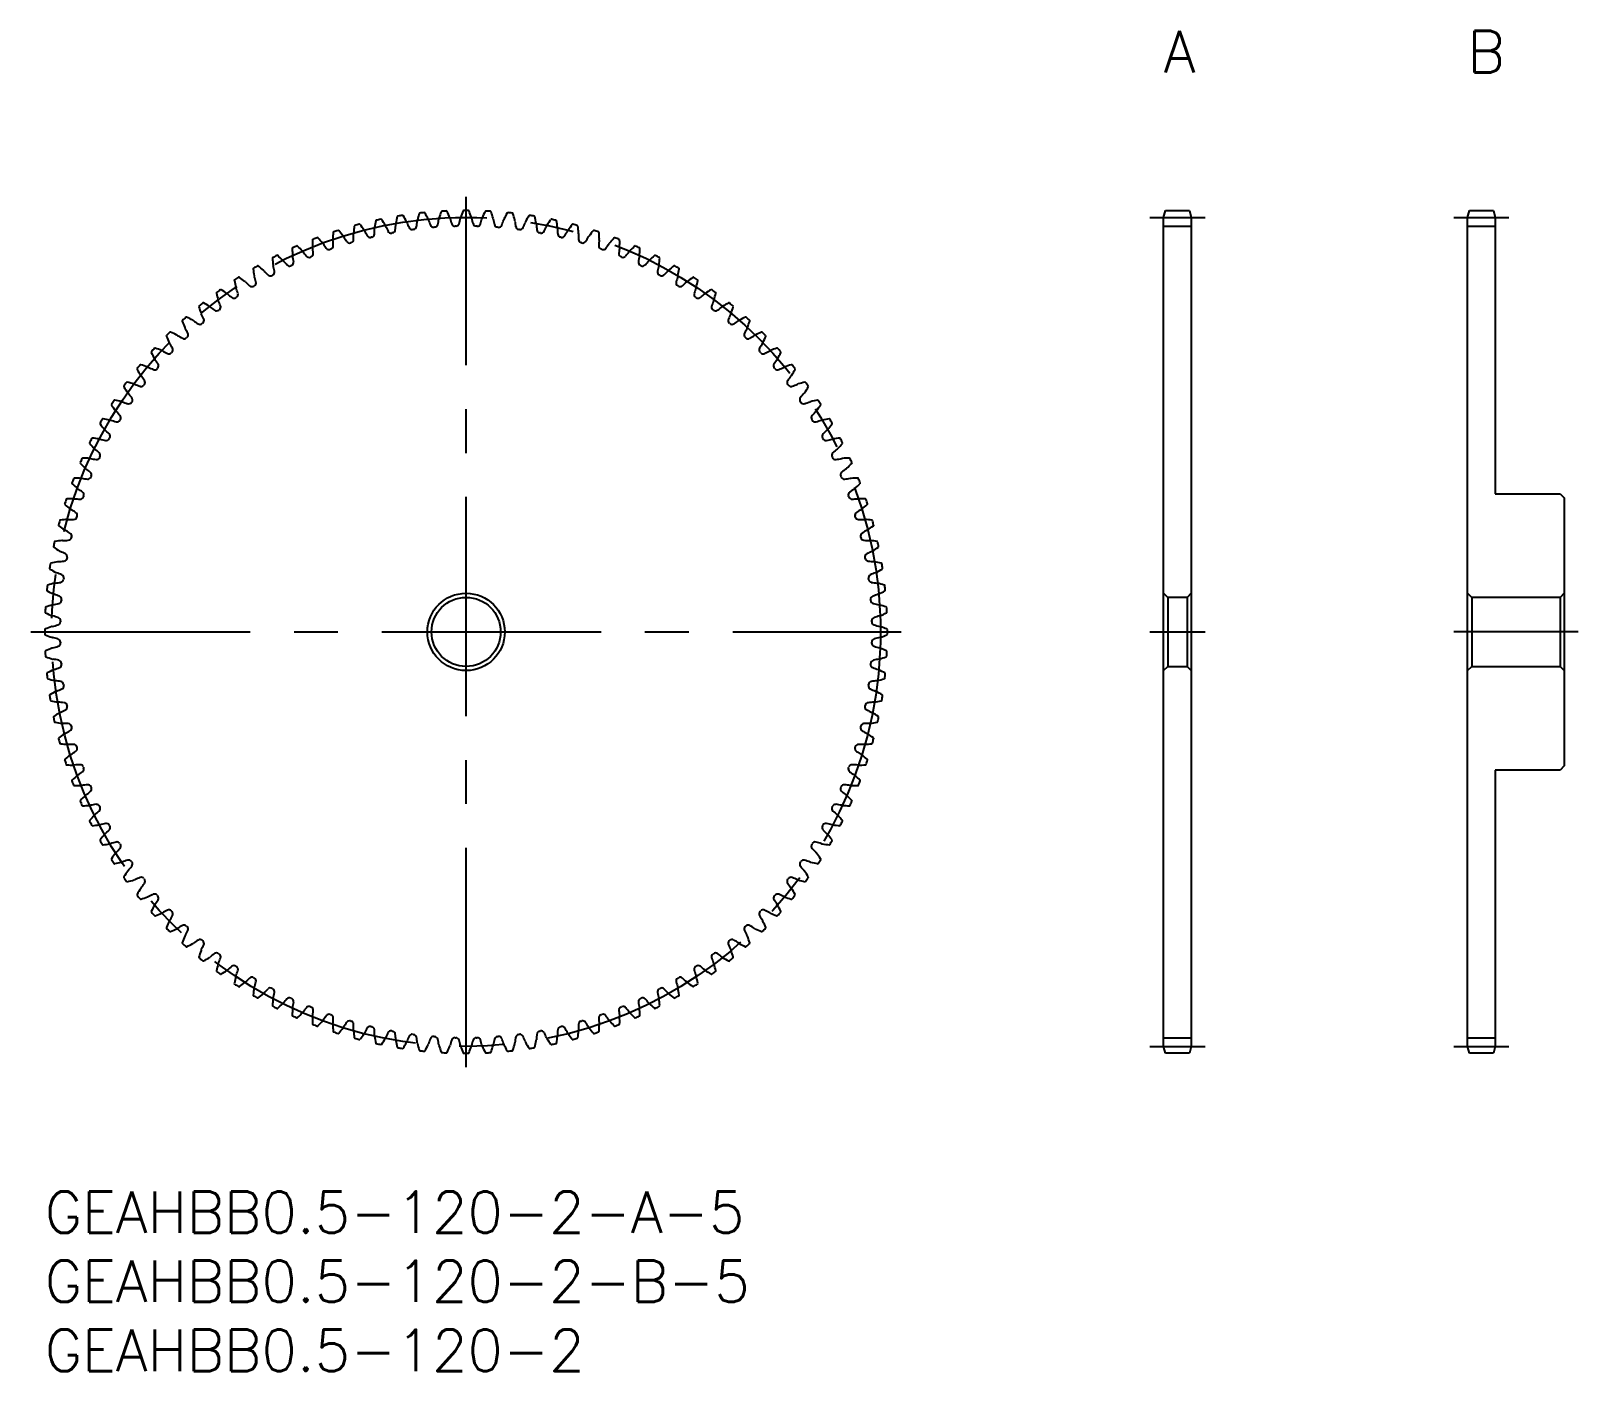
# Model space of a CAD drawing. Extents: x -1 to 111, y -13 to 84.
import ezdxf

# ---------------------------------------------------------------- set-up
doc = ezdxf.new("R2010")
doc.units = 0
doc.header["$LTSCALE"] = 0.5
doc.linetypes.add('CENTER', pattern=[50.8, 31.75, -6.35, 6.35, -6.35])
for name, color, linetype in [('MSM_CENTER', 1, 'CENTER'), ('MSM_CONTINUOUS', 7, 'CONTINUOUS'), ('MSM_PART_NUMBER', 7, 'CONTINUOUS')]:
    doc.layers.add(name, color=color, linetype=linetype)
doc.styles.get("Standard").update_dxf_attribs({"font": 'txt.shx', "height": 2, "bigfont": 'bigfont.shx'})

msp = doc.modelspace()

# ---------------------------------------------------------------- texts
at = {"layer": 'MSM_PART_NUMBER'}
for s, p in [('B', (103, 81)), ('A', (81, 81)), ('GEAHBB0.5-120-2-A-5', (0, -3)), ('GEAHBB0.5-120-2-B-5', (0, -8)), ('GEAHBB0.5-120-2', (0, -13))]:
    msp.add_text(s, height=3, dxfattribs=at).set_placement(p)

# ---------------------------------------------------------------- linework, layer by layer
at = {"layer": 'MSM_CENTER'}
for p, q in [((30.5, 9), (30.5, 72)), ((80, 70.5), (84, 70.5)), ((102, 70.5), (106, 70.5)), ((-1, 40.5), (62, 40.5)), ((80, 40.5), (84, 40.5)), ((111, 40.5), (102, 40.5)), ((80, 10.5), (84, 10.5)), ((102, 10.5), (106, 10.5))]:
    msp.add_line(p, q, dxfattribs=at)
msp.add_circle((30.5, 40.5), 30, dxfattribs=at)
at = {"layer": 'MSM_CONTINUOUS'}
for p, q in [((81, 70.5), (81.13, 71)), ((81, 70.5), (81.13, 71)), ((81.13, 71), (82.87, 71)), ((81.13, 71), (82.87, 71)), ((82.87, 71), (83, 70.5)), ((82.87, 71), (83, 70.5)), ((103, 70.5), (103.13, 71)), ((103.13, 71), (104.87, 71)), ((104.87, 71), (105, 70.5)), ((81, 10.5), (81, 70.5)), ((81, 10.5), (81, 70.5)), ((81, 69.88), (83, 69.88)), ((83, 70.5), (83, 10.5)), ((83, 70.5), (83, 10.5)), ((103, 10.5), (103, 70.5)), ((103, 69.88), (105, 69.88)), ((105, 70.5), (105, 50.5)), ((105, 50.5), (109.7, 50.5)), ((109.7, 50.5), (110, 50.2)), ((110, 50.2), (110, 30.8)), ((81.3, 43), (81, 43.3)), ((82.7, 43), (81.3, 43)), ((81.3, 43), (81.3, 38)), ((83, 43.3), (82.7, 43)), ((82.7, 43), (82.7, 38)), ((103.3, 43), (103, 43.3)), ((103.3, 43), (103.3, 38)), ((109.7, 43), (103.3, 43)), ((110, 43.3), (109.7, 43)), ((109.7, 43), (109.7, 38)), ((81, 37.7), (81.3, 38)), ((81.3, 38), (82.7, 38)), ((82.7, 38), (83, 37.7)), ((103, 37.7), (103.3, 38)), ((103.3, 38), (109.7, 38)), ((109.7, 38), (110, 37.7)), ((109.7, 30.5), (105, 30.5)), ((105, 30.5), (105, 10.5)), ((110, 30.8), (109.7, 30.5)), ((81, 11.12), (83, 11.12)), ((81.13, 10), (81, 10.5)), ((81.13, 10), (81, 10.5)), ((83, 10.5), (82.87, 10)), ((83, 10.5), (82.87, 10)), ((103, 11.12), (105, 11.12)), ((103.13, 10), (103, 10.5)), ((105, 10.5), (104.87, 10)), ((82.87, 10), (81.13, 10)), ((82.87, 10), (81.13, 10)), ((104.87, 10), (103.13, 10))]:
    msp.add_line(p, q, dxfattribs=at)
for radius in [2.8, 2.5]:
    msp.add_circle((30.5, 40.5), radius, dxfattribs=at)
for centre, radius, start, end in [((25.57, 70.55), 0.05, 99.317, 166.8653), ((30.5, 40.5), 30.5, 98.683, 99.317), ((25.9, 70.6), 0.05, 31.1347, 98.683), ((17.39, 65.46), 10, 28.25, 31.1347), ((36.71, 68), 10, 163.8653, 166.75), ((27.15, 70.77), 0.05, 96.317, 163.8653), ((30.5, 40.5), 30.5, 95.683, 96.317), ((27.48, 70.8), 0.05, 28.1347, 95.683), ((18.71, 66.11), 10, 25.25, 28.1347), ((38.14, 67.64), 10, 160.8653, 163.75), ((28.74, 70.9), 0.05, 93.317, 160.8653), ((30.5, 40.5), 30.5, 92.683, 93.317), ((29.07, 70.92), 0.05, 25.1347, 92.683), ((20.07, 66.69), 10, 22.25, 25.1347), ((39.55, 67.2), 10, 157.8653, 160.75), ((30.33, 70.95), 0.05, 90.317, 157.8653), ((30.5, 40.5), 30.5, 89.683, 90.317), ((30.67, 70.95), 0.05, 22.1347, 89.683), ((21.45, 67.2), 10, 19.25, 22.1347), ((40.93, 66.69), 10, 154.8653, 157.75), ((31.93, 70.92), 0.05, 87.317, 154.8653), ((30.5, 40.5), 30.5, 86.683, 87.317), ((32.26, 70.9), 0.05, 19.1347, 86.683), ((22.86, 67.64), 10, 16.25, 19.1347), ((42.29, 66.11), 10, 151.8653, 154.75), ((33.52, 70.8), 0.05, 84.317, 151.8653), ((30.5, 40.5), 30.5, 83.683, 84.317), ((33.85, 70.77), 0.05, 16.1347, 83.683), ((24.29, 68), 10, 13.25, 16.1347), ((43.61, 65.46), 10, 148.8653, 151.75), ((35.1, 70.6), 0.05, 81.317, 148.8653), ((30.5, 40.5), 30.5, 80.683, 81.317), ((35.43, 70.55), 0.05, 13.1347, 80.683), ((20.93, 69.41), 0.05, 108.317, 175.8653), ((30.5, 40.5), 30.5, 107.683, 108.317), ((21.25, 69.51), 0.05, 40.1347, 107.6824), ((13.64, 63.1), 10, 37.25, 40.1347), ((32.33, 68.63), 10, 172.8653, 175.75), ((22.46, 69.87), 0.05, 105.317, 172.8653), ((30.5, 40.5), 30.5, 104.683, 105.317), ((22.78, 69.96), 0.05, 37.1347, 104.6824), ((14.85, 63.95), 10, 34.25, 37.1347), ((22.77, 69.34), 0.416, 27.6559, 34.2504), ((31.32, 73.82), 9.23, 207.6555, 210.2234), ((14.65, 69.82), 9.23, 356.7766, 359.3445), ((33.8, 68.5), 10, 169.8653, 172.75), ((24.29, 69.71), 0.416, 172.7496, 179.3441), ((24, 70.25), 0.05, 102.317, 169.8653), ((30.5, 40.5), 30.5, 101.683, 102.317), ((24.33, 70.32), 0.05, 34.1347, 101.6824), ((16.1, 64.74), 10, 31.25, 34.1347), ((24.29, 69.71), 0.416, 24.6559, 31.2504), ((33.06, 73.73), 9.23, 204.6555, 207.2234), ((25.07, 69.62), 0.25, 207.2234, 280.5557), ((25.13, 69.63), 0.25, 280.4443, 353.7766), ((16.2, 70.61), 9.23, 353.7766, 356.3445), ((25.83, 69.99), 0.416, 169.7496, 176.3441), ((35.26, 68.29), 10, 166.8653, 169.75), ((25.83, 69.99), 0.416, 21.6559, 28.2504), ((34.79, 73.55), 9.23, 201.6555, 204.2234), ((26.6, 69.87), 0.25, 204.2234, 277.5557), ((30.5, 40.5), 29.38, 97.4443, 97.5557), ((26.66, 69.88), 0.25, 277.4443, 350.7766), ((17.8, 71.31), 9.23, 350.7766, 353.3445), ((27.38, 70.2), 0.416, 166.7496, 173.3441), ((27.38, 70.2), 0.416, 18.6559, 25.2504), ((36.52, 73.28), 9.23, 198.6555, 201.2234), ((28.15, 70.03), 0.25, 201.2234, 274.5557), ((30.5, 40.5), 29.38, 94.4443, 94.5557), ((28.2, 70.04), 0.25, 274.4443, 347.7766), ((19.43, 71.94), 9.23, 347.7766, 350.3445), ((28.94, 70.32), 0.416, 163.7496, 170.3441), ((28.94, 70.32), 0.416, 15.6559, 22.2504), ((38.23, 72.92), 9.23, 195.6555, 198.2234), ((29.7, 70.11), 0.25, 198.2234, 271.5557), ((30.5, 40.5), 29.38, 91.4443, 91.5557), ((29.75, 70.12), 0.25, 271.4443, 344.7766), ((21.09, 72.47), 9.23, 344.7766, 347.3445), ((30.5, 70.36), 0.416, 160.7496, 167.3441), ((30.5, 70.36), 0.416, 12.6559, 19.2504), ((39.91, 72.47), 9.23, 192.6555, 195.2234), ((31.25, 70.12), 0.25, 195.2234, 268.5557), ((30.5, 40.5), 29.38, 88.4443, 88.5557), ((31.3, 70.11), 0.25, 268.4443, 341.7766), ((22.77, 72.92), 9.23, 341.7766, 344.3445), ((32.06, 70.32), 0.416, 157.7496, 164.3441), ((32.06, 70.32), 0.416, 9.6559, 16.2504), ((41.57, 71.94), 9.23, 189.6555, 192.2234), ((32.8, 70.04), 0.25, 192.2234, 265.5557), ((30.5, 40.5), 29.38, 85.4443, 85.5557), ((32.85, 70.03), 0.25, 265.4443, 338.7766), ((24.48, 73.28), 9.23, 338.7766, 341.3445), ((33.62, 70.2), 0.416, 154.7496, 161.3441), ((33.62, 70.2), 0.416, 6.6559, 13.2504), ((43.2, 71.31), 9.23, 186.6555, 189.2234), ((34.34, 69.88), 0.25, 189.2234, 262.5557), ((30.5, 40.5), 29.38, 82.4443, 82.5557), ((34.4, 69.87), 0.25, 262.4443, 335.7766), ((26.21, 73.55), 9.23, 335.7766, 338.3445), ((35.17, 69.99), 0.416, 151.7496, 158.3441), ((25.74, 68.29), 10, 10.25, 13.1347), ((35.17, 69.99), 0.416, 3.6559, 10.2504), ((44.8, 70.61), 9.23, 183.6555, 186.2234), ((35.87, 69.63), 0.25, 186.2234, 259.5557), ((35.93, 69.62), 0.25, 259.4443, 332.7766), ((27.94, 73.73), 9.23, 332.7766, 335.3445), ((36.71, 69.71), 0.416, 148.7496, 155.3441), ((44.9, 64.74), 10, 145.8653, 148.75), ((36.67, 70.32), 0.05, 78.317, 145.8653), ((30.5, 40.5), 30.5, 77.683, 78.317), ((37, 70.25), 0.05, 10.1347, 77.683), ((27.2, 68.5), 10, 7.25, 10.1347), ((36.71, 69.71), 0.416, 0.6559, 7.2504), ((46.35, 69.82), 9.23, 180.6555, 183.2234), ((29.68, 73.82), 9.23, 329.7766, 332.3445), ((38.23, 69.34), 0.416, 145.7496, 152.3441), ((46.15, 63.95), 10, 142.8653, 145.75), ((38.22, 69.96), 0.05, 75.317, 142.8653), ((30.5, 40.5), 30.5, 74.683, 75.317), ((38.54, 69.87), 0.05, 7.1347, 74.683), ((28.67, 68.63), 10, 4.25, 7.1347), ((47.36, 63.1), 10, 139.8653, 142.75), ((39.75, 69.51), 0.05, 72.317, 139.8653), ((30.5, 40.5), 30.5, 71.683, 72.317), ((40.07, 69.41), 0.05, 4.1347, 71.6824), ((30.5, 40.5), 30.5, 113.683, 114.317), ((18.27, 68.39), 0.05, 46.1347, 113.6824), ((11.37, 61.21), 10, 43.25, 46.1347), ((19.43, 68.87), 0.05, 111.317, 178.8653), ((29.38, 68.67), 10, 178.8653, 181.75), ((19.8, 68.38), 0.416, 181.7496, 188.3441), ((30.5, 40.5), 30.5, 110.683, 111.317), ((19.75, 68.99), 0.05, 43.1347, 110.6824), ((12.48, 62.18), 10, 40.25, 43.1347), ((19.8, 68.38), 0.416, 33.6559, 40.2504), ((27.83, 73.72), 9.23, 213.6555, 216.2234), ((20.64, 68.44), 0.25, 289.4443, 2.7766), ((30.85, 68.69), 10, 175.8653, 178.75), ((21.27, 68.9), 0.416, 178.7496, 185.3441), ((11.67, 68), 9.23, 2.7766, 5.3445), ((21.27, 68.9), 0.416, 30.6559, 37.2504), ((29.57, 73.82), 9.23, 210.6555, 213.2234), ((22.06, 68.9), 0.25, 213.2234, 286.5557), ((30.5, 40.5), 29.38, 106.4443, 106.5557), ((22.11, 68.91), 0.25, 286.4444, 359.7766), ((22.77, 69.34), 0.416, 175.7496, 182.3441), ((13.13, 68.95), 9.23, 359.7766, 2.3445), ((23.56, 69.3), 0.25, 210.2234, 283.5557), ((30.5, 40.5), 29.38, 103.4443, 103.5557), ((23.61, 69.31), 0.25, 283.4444, 356.7766), ((30.5, 40.5), 29.38, 100.4443, 100.5557), ((30.5, 40.5), 29.38, 79.4443, 79.5557), ((37.39, 69.31), 0.25, 183.2234, 256.5557), ((30.5, 40.5), 29.38, 76.4443, 76.5557), ((37.44, 69.3), 0.25, 256.4443, 329.7766), ((38.23, 69.34), 0.416, 357.6559, 4.2504), ((47.87, 68.95), 9.23, 177.6555, 180.2234), ((38.89, 68.91), 0.25, 180.2234, 253.5557), ((30.5, 40.5), 29.38, 73.4443, 73.5557), ((38.94, 68.9), 0.25, 253.4443, 326.7766), ((31.43, 73.82), 9.23, 326.7766, 329.3445), ((39.73, 68.9), 0.416, 142.7496, 149.3441), ((49.33, 68), 9.23, 174.6555, 177.2234), ((40.36, 68.44), 0.25, 177.2234, 250.5557), ((30.15, 68.69), 10, 1.25, 4.1347), ((39.73, 68.9), 0.416, 354.6559, 1.2504), ((33.17, 73.72), 9.23, 323.7766, 326.3445), ((41.2, 68.38), 0.416, 139.7496, 146.3441), ((48.52, 62.18), 10, 136.8653, 139.75), ((41.25, 68.99), 0.05, 69.317, 136.8653), ((30.5, 40.5), 30.5, 68.683, 69.317), ((41.57, 68.87), 0.05, 1.1347, 68.683), ((41.2, 68.38), 0.416, 351.6559, 358.2504), ((31.62, 68.67), 10, 358.25, 1.1347), ((49.63, 61.21), 10, 133.8653, 136.75), ((42.73, 68.39), 0.05, 66.317, 133.8653), ((30.5, 40.5), 30.5, 65.683, 66.317), ((16.53, 67.55), 0.05, 117.317, 184.8653), ((26.44, 68.4), 10, 184.8653, 187.75), ((30.5, 40.5), 30.5, 116.683, 117.317), ((16.83, 67.71), 0.05, 49.1347, 116.6824), ((10.32, 60.18), 10, 46.25, 49.1347), ((16.94, 67.11), 0.416, 39.6559, 46.2504), ((24.37, 73.26), 9.23, 219.6555, 222.2234), ((17.77, 67.25), 0.25, 295.4443, 8.7766), ((17.96, 68.25), 0.05, 114.317, 181.8653), ((27.91, 68.57), 10, 181.8653, 184.75), ((18.35, 67.78), 0.416, 184.7496, 191.3441), ((8.9, 65.88), 9.23, 8.7766, 11.3445), ((18.35, 67.78), 0.416, 36.6559, 43.2504), ((26.09, 73.54), 9.23, 216.6555, 219.2234), ((19.14, 67.86), 0.25, 219.2234, 292.5557), ((30.5, 40.5), 29.38, 112.4443, 112.5557), ((19.19, 67.88), 0.25, 292.4443, 5.7766), ((10.25, 66.98), 9.23, 5.7766, 8.3445), ((20.58, 68.42), 0.25, 216.2234, 289.5557), ((30.5, 40.5), 29.38, 109.4443, 109.5557), ((30.5, 40.5), 29.38, 70.4443, 70.5557), ((40.42, 68.42), 0.25, 250.4443, 323.7766), ((50.75, 66.98), 9.23, 171.6555, 174.2234), ((41.81, 67.88), 0.25, 174.2234, 247.5557), ((30.5, 40.5), 29.38, 67.4443, 67.5557), ((41.86, 67.86), 0.25, 247.4443, 320.7766), ((34.91, 73.54), 9.23, 320.7766, 323.3445), ((42.65, 67.78), 0.416, 136.7496, 143.3441), ((52.1, 65.88), 9.23, 168.6555, 171.2234), ((43.23, 67.25), 0.25, 171.2234, 244.5557), ((42.65, 67.78), 0.416, 348.6559, 355.2504), ((43.04, 68.25), 0.05, 358.1347, 65.683), ((33.09, 68.57), 10, 355.25, 358.1347), ((36.63, 73.26), 9.23, 317.7766, 320.3445), ((44.06, 67.11), 0.416, 133.7496, 140.3441), ((50.68, 60.18), 10, 130.8653, 133.75), ((44.17, 67.71), 0.05, 63.317, 130.8653), ((30.5, 40.5), 30.5, 62.683, 63.317), ((34.56, 68.4), 10, 352.25, 355.1347), ((44.47, 67.55), 0.05, 355.1347, 62.683), ((30.5, 40.5), 30.5, 122.683, 123.317), ((14.06, 66.13), 0.05, 55.1347, 122.6824), ((8.37, 57.96), 10, 52.25, 55.1347), ((15.13, 66.79), 0.05, 120.317, 187.8653), ((24.99, 68.15), 10, 187.8653, 190.75), ((30.5, 40.5), 30.5, 119.683, 120.317), ((15.57, 66.36), 0.416, 190.7496, 197.3441), ((6.36, 63.48), 9.23, 14.7766, 17.3445), ((15.42, 66.95), 0.05, 52.1347, 119.6824), ((9.31, 59.1), 10, 49.25, 52.1347), ((15.57, 66.36), 0.416, 42.6559, 49.2504), ((22.66, 72.9), 9.23, 222.6555, 225.2234), ((16.34, 66.52), 0.25, 225.2234, 298.5557), ((30.5, 40.5), 29.38, 118.4443, 118.5557), ((16.39, 66.55), 0.25, 298.4444, 11.7766), ((16.94, 67.11), 0.416, 187.7496, 194.3441), ((7.6, 64.72), 9.23, 11.7766, 14.3445), ((17.72, 67.23), 0.25, 222.2234, 295.5557), ((30.5, 40.5), 29.38, 115.4443, 115.5557), ((30.5, 40.5), 29.38, 64.4443, 64.5557), ((43.28, 67.23), 0.25, 244.4443, 317.7766), ((44.61, 66.55), 0.25, 168.2234, 241.5557), ((53.4, 64.72), 9.23, 165.6555, 168.2234), ((44.06, 67.11), 0.416, 345.6559, 352.2504), ((30.5, 40.5), 29.38, 61.4443, 61.5557), ((44.66, 66.52), 0.25, 241.4443, 314.7766), ((38.34, 72.9), 9.23, 314.7766, 317.3445), ((45.43, 66.36), 0.416, 130.7496, 137.3441), ((51.69, 59.1), 10, 127.8653, 130.75), ((45.58, 66.95), 0.05, 60.317, 127.8653), ((30.5, 40.5), 30.5, 59.683, 60.317), ((54.64, 63.48), 9.23, 162.6555, 165.2234), ((45.43, 66.36), 0.416, 342.6559, 349.2504), ((36.01, 68.15), 10, 349.25, 352.1347), ((45.87, 66.79), 0.05, 352.1347, 59.683), ((52.63, 57.96), 10, 124.8653, 127.75), ((46.94, 66.13), 0.05, 57.317, 124.8653), ((30.5, 40.5), 30.5, 56.683, 57.317), ((12.47, 65.04), 0.05, 126.317, 193.8653), ((22.13, 67.42), 10, 193.8653, 196.75), ((30.5, 40.5), 30.5, 125.683, 126.317), ((12.74, 65.23), 0.05, 58.1347, 125.6824), ((7.49, 56.78), 10, 55.25, 58.1347), ((12.95, 64.66), 0.416, 48.6559, 55.2504), ((19.32, 71.9), 9.23, 228.6555, 231.2234), ((13.77, 65.95), 0.05, 123.317, 190.8653), ((23.55, 67.82), 10, 190.8653, 193.75), ((14.24, 65.54), 0.416, 193.7496, 200.3441), ((5.19, 62.19), 9.23, 17.7766, 20.3445), ((13.74, 64.93), 0.25, 304.4443, 17.7766), ((14.24, 65.54), 0.416, 45.6559, 52.2504), ((20.98, 72.44), 9.23, 225.6555, 228.2234), ((15, 65.74), 0.25, 228.2234, 301.5557), ((30.5, 40.5), 29.38, 121.4443, 121.5557), ((15.05, 65.77), 0.25, 301.4444, 14.7766), ((45.95, 65.77), 0.25, 165.2234, 238.5557), ((30.5, 40.5), 29.38, 58.4443, 58.5557), ((46, 65.74), 0.25, 238.4443, 311.7766), ((40.02, 72.44), 9.23, 311.7766, 314.3445), ((46.76, 65.54), 0.416, 127.7496, 134.3441), ((47.26, 64.93), 0.25, 162.2234, 235.5557), ((55.81, 62.19), 9.23, 159.6555, 162.2234), ((46.76, 65.54), 0.416, 339.6559, 346.2504), ((37.45, 67.82), 10, 346.25, 349.1347), ((47.23, 65.95), 0.05, 349.1347, 56.6824), ((41.68, 71.9), 9.23, 308.7766, 311.3445), ((48.05, 64.66), 0.416, 124.7496, 131.3441), ((53.51, 56.78), 10, 121.8653, 124.75), ((48.26, 65.23), 0.05, 54.317, 121.8653), ((30.5, 40.5), 30.5, 53.683, 54.317), ((38.87, 67.42), 10, 343.25, 346.1347), ((48.53, 65.04), 0.05, 346.1347, 53.6824), ((11.21, 64.06), 0.05, 129.317, 196.8653), ((20.73, 66.94), 10, 196.8653, 199.75), ((30.5, 40.5), 30.5, 128.683, 129.317), ((11.47, 64.27), 0.05, 61.1347, 128.6824), ((6.67, 55.56), 10, 58.25, 61.1347), ((11.71, 63.71), 0.416, 51.6559, 58.2504), ((17.69, 71.27), 9.23, 231.6555, 234.2234), ((12.95, 64.66), 0.416, 196.7496, 203.3441), ((4.09, 60.83), 9.23, 20.7766, 23.3445), ((12.49, 64.02), 0.25, 307.4444, 20.7766), ((13.7, 64.9), 0.25, 231.2234, 304.5557), ((30.5, 40.5), 29.38, 124.4443, 124.5557), ((30.5, 40.5), 29.38, 55.4443, 55.5557), ((47.3, 64.9), 0.25, 235.4443, 308.7766), ((48.51, 64.02), 0.25, 159.2234, 232.5557), ((56.91, 60.83), 9.23, 156.6555, 159.2234), ((48.05, 64.66), 0.416, 336.6559, 343.2504), ((43.31, 71.27), 9.23, 305.7766, 308.3445), ((49.29, 63.71), 0.416, 121.7496, 128.3441), ((54.33, 55.56), 10, 118.8653, 121.75), ((49.53, 64.27), 0.05, 51.317, 118.8653), ((30.5, 40.5), 30.5, 50.683, 51.317), ((40.27, 66.94), 10, 340.25, 343.1347), ((49.79, 64.06), 0.05, 343.1347, 50.683), ((10, 63.02), 0.05, 132.317, 199.8653), ((19.36, 66.4), 10, 199.8653, 202.75), ((30.5, 40.5), 30.5, 131.683, 132.317), ((10.25, 63.24), 0.05, 64.1347, 131.683), ((5.91, 54.29), 10, 61.25, 64.1347), ((10.52, 62.69), 0.416, 54.6559, 61.2504), ((16.1, 70.56), 9.23, 234.6555, 237.2234), ((11.24, 63.01), 0.25, 237.2234, 310.5557), ((11.71, 63.71), 0.416, 199.7496, 206.3441), ((3.06, 59.42), 9.23, 23.7766, 26.3445), ((30.5, 40.5), 29.38, 130.4443, 130.5557), ((11.28, 63.05), 0.25, 310.4443, 23.7766), ((12.44, 63.99), 0.25, 234.2234, 307.5557), ((30.5, 40.5), 29.38, 127.4443, 127.5557), ((30.5, 40.5), 29.38, 52.4443, 52.5557), ((48.56, 63.99), 0.25, 232.4443, 305.7766), ((49.72, 63.05), 0.25, 156.2234, 229.5557), ((57.94, 59.42), 9.23, 153.6555, 156.2234), ((30.5, 40.5), 29.38, 49.4443, 49.5557), ((49.76, 63.01), 0.25, 229.4443, 302.7766), ((49.29, 63.71), 0.416, 333.6559, 340.2504), ((44.9, 70.56), 9.23, 302.7766, 305.3445), ((50.48, 62.69), 0.416, 118.7496, 125.3441), ((55.09, 54.29), 10, 115.8653, 118.75), ((50.75, 63.24), 0.05, 48.317, 115.8653), ((30.5, 40.5), 30.5, 47.683, 48.317), ((41.64, 66.4), 10, 337.25, 340.1347), ((51, 63.02), 0.05, 340.1347, 47.683), ((8.85, 61.91), 0.05, 135.317, 202.8653), ((18.02, 65.78), 10, 202.8653, 205.75), ((30.5, 40.5), 30.5, 134.683, 135.317), ((9.09, 62.15), 0.05, 67.1347, 134.683), ((5.22, 52.98), 10, 64.25, 67.1347), ((9.39, 61.61), 0.416, 57.6559, 64.2504), ((14.55, 69.76), 9.23, 237.6555, 240.2234), ((10.09, 61.97), 0.25, 240.2234, 313.5557), ((10.52, 62.69), 0.416, 202.7496, 209.3441), ((2.11, 57.96), 9.23, 26.7766, 29.3445), ((30.5, 40.5), 29.38, 133.4443, 133.5557), ((10.13, 62.01), 0.25, 313.4443, 26.7766), ((50.87, 62.01), 0.25, 153.2234, 226.5557), ((58.89, 57.96), 9.23, 150.6555, 153.2234), ((30.5, 40.5), 29.38, 46.4443, 46.5557), ((50.91, 61.97), 0.25, 226.4443, 299.7766), ((50.48, 62.69), 0.416, 330.6559, 337.2504), ((46.45, 69.76), 9.23, 299.7766, 302.3445), ((51.61, 61.61), 0.416, 115.7496, 122.3441), ((55.78, 52.98), 10, 112.8653, 115.75), ((51.91, 62.15), 0.05, 45.317, 112.8653), ((30.5, 40.5), 30.5, 44.683, 45.317), ((42.98, 65.78), 10, 334.25, 337.1347), ((52.15, 61.91), 0.05, 337.1347, 44.6835), ((7.76, 60.75), 0.05, 138.317, 205.8653), ((16.71, 65.09), 10, 205.8653, 208.75), ((30.5, 40.5), 30.5, 137.683, 138.317), ((7.98, 61), 0.05, 70.1347, 137.6824), ((4.6, 51.64), 10, 67.25, 70.1347), ((8.31, 60.48), 0.416, 60.6559, 67.2504), ((13.04, 68.89), 9.23, 240.6555, 243.2234), ((8.99, 60.87), 0.25, 243.2234, 316.5557), ((9.39, 61.61), 0.416, 205.7496, 212.3441), ((1.24, 56.45), 9.23, 29.7766, 32.3445), ((30.5, 40.5), 29.38, 136.4443, 136.5557), ((9.03, 60.91), 0.25, 316.4443, 29.7766), ((51.97, 60.91), 0.25, 150.2234, 223.5557), ((59.76, 56.45), 9.23, 147.6555, 150.2234), ((30.5, 40.5), 29.38, 43.4443, 43.5557), ((52.01, 60.87), 0.25, 223.4443, 296.7766), ((51.61, 61.61), 0.416, 327.6559, 334.2504), ((47.96, 68.89), 9.23, 296.7766, 299.3445), ((52.69, 60.48), 0.416, 112.7496, 119.3441), ((56.4, 51.64), 10, 109.8653, 112.75), ((53.02, 61), 0.05, 42.317, 109.8653), ((30.5, 40.5), 30.5, 41.683, 42.317), ((44.29, 65.09), 10, 331.25, 334.1347), ((53.24, 60.75), 0.05, 334.1347, 41.6835), ((6.73, 59.53), 0.05, 141.317, 208.8653), ((30.5, 40.5), 30.5, 140.683, 141.317), ((15.44, 64.33), 10, 208.8653, 211.75), ((6.94, 59.79), 0.05, 73.1347, 140.6824), ((4.06, 50.27), 10, 70.25, 73.1347), ((7.29, 59.29), 0.416, 63.6559, 70.2504), ((11.58, 67.94), 9.23, 243.6555, 246.2234), ((7.95, 59.72), 0.25, 246.2234, 319.5557), ((8.31, 60.48), 0.416, 208.7496, 215.3441), ((0.44, 54.9), 9.23, 32.7766, 35.3445), ((30.5, 40.5), 29.38, 139.4443, 139.5557), ((7.99, 59.76), 0.25, 319.4443, 32.7766), ((53.01, 59.76), 0.25, 147.2234, 220.5557), ((60.56, 54.9), 9.23, 144.6555, 147.2234), ((30.5, 40.5), 29.38, 40.4443, 40.5557), ((53.05, 59.72), 0.25, 220.4443, 293.7766), ((52.69, 60.48), 0.416, 324.6559, 331.2504), ((49.42, 67.94), 9.23, 293.7766, 296.3445), ((53.71, 59.29), 0.416, 109.7496, 116.3441), ((56.94, 50.27), 10, 106.8653, 109.75), ((54.06, 59.79), 0.05, 39.317, 106.8653), ((45.56, 64.33), 10, 328.25, 331.1347), ((30.5, 40.5), 30.5, 38.683, 39.317), ((54.27, 59.53), 0.05, 331.1347, 38.683), ((5.77, 58.26), 0.05, 144.317, 211.8653), ((30.5, 40.5), 30.5, 143.683, 144.317), ((5.96, 58.53), 0.05, 76.1347, 143.683), ((3.58, 48.87), 10, 73.25, 76.1347), ((6.34, 58.05), 0.416, 66.6559, 73.2504), ((10.17, 66.91), 9.23, 246.6555, 249.2234), ((6.98, 58.51), 0.25, 249.2234, 322.5557), ((7.29, 59.29), 0.416, 211.7496, 218.3441), ((-0.27, 53.31), 9.23, 35.7766, 38.3445), ((30.5, 40.5), 29.38, 142.4443, 142.5557), ((7.01, 58.56), 0.25, 322.4443, 35.7766), ((53.99, 58.56), 0.25, 144.2234, 217.5557), ((61.27, 53.31), 9.23, 141.6555, 144.2234), ((30.5, 40.5), 29.38, 37.4443, 37.5557), ((54.02, 58.51), 0.25, 217.4443, 290.7766), ((53.71, 59.29), 0.416, 321.6559, 328.2504), ((50.83, 66.91), 9.23, 290.7766, 293.3445), ((54.66, 58.05), 0.416, 106.7496, 113.3441), ((57.42, 48.87), 10, 103.8653, 106.75), ((55.04, 58.53), 0.05, 36.317, 103.8653), ((30.5, 40.5), 30.5, 35.683, 36.317), ((55.23, 58.26), 0.05, 328.1347, 35.683), ((30.5, 40.5), 30.5, 146.683, 147.317), ((5.05, 57.23), 0.05, 79.1347, 146.683), ((3.18, 47.45), 10, 76.25, 79.1347), ((5.46, 56.76), 0.416, 69.6559, 76.2504), ((8.81, 65.81), 9.23, 249.6555, 252.2234), ((14.22, 63.51), 10, 211.8653, 214.75), ((6.34, 58.05), 0.416, 214.7496, 221.3441), ((-0.9, 51.68), 9.23, 38.7766, 41.3445), ((30.5, 40.5), 29.38, 145.4443, 145.5557), ((6.1, 57.3), 0.25, 325.4443, 38.7766), ((54.9, 57.3), 0.25, 141.2234, 214.5557), ((30.5, 40.5), 29.38, 34.4443, 34.5557), ((61.9, 51.68), 9.23, 138.6555, 141.2234), ((54.66, 58.05), 0.416, 318.6559, 325.2504), ((46.78, 63.51), 10, 325.25, 328.1347), ((52.19, 65.81), 9.23, 287.7766, 290.3445), ((55.54, 56.76), 0.416, 103.7496, 110.3441), ((57.82, 47.45), 10, 100.8653, 103.75), ((55.95, 57.23), 0.05, 33.317, 100.8653), ((30.5, 40.5), 30.5, 32.683, 33.317), ((4.87, 56.94), 0.05, 147.317, 214.8653), ((13.04, 62.63), 10, 214.8653, 217.75), ((5.46, 56.76), 0.416, 217.7496, 224.3441), ((-1.44, 50.02), 9.23, 41.7766, 44.3445), ((5.26, 56), 0.25, 328.4443, 41.7766), ((6.07, 57.26), 0.25, 252.2234, 325.5557), ((54.93, 57.26), 0.25, 214.4443, 287.7766), ((55.74, 56), 0.25, 138.2234, 211.5557), ((62.44, 50.02), 9.23, 135.6555, 138.2234), ((55.54, 56.76), 0.416, 315.6559, 322.2504), ((47.96, 62.63), 10, 322.25, 325.1347), ((56.13, 56.94), 0.05, 325.1347, 32.6824), ((30.5, 40.5), 30.5, 149.683, 150.317), ((4.05, 55.58), 0.05, 150.317, 217.8653), ((11.9, 61.69), 10, 217.8653, 220.75), ((4.21, 55.87), 0.05, 82.1347, 149.6824), ((2.85, 46.01), 10, 79.25, 82.1347), ((4.64, 55.43), 0.416, 220.7496, 227.3441), ((-1.9, 48.34), 9.23, 44.7766, 47.3445), ((4.64, 55.43), 0.416, 72.6559, 79.2504), ((7.52, 64.64), 9.23, 252.6555, 255.2234), ((5.23, 55.95), 0.25, 255.2234, 328.5557), ((30.5, 40.5), 29.38, 148.4443, 148.5557), ((30.5, 40.5), 29.38, 31.4443, 31.5557), ((55.77, 55.95), 0.25, 211.4443, 284.7766), ((53.48, 64.64), 9.23, 284.7766, 287.3445), ((56.36, 55.43), 0.416, 100.7496, 107.3441), ((58.15, 46.01), 10, 97.8653, 100.75), ((62.9, 48.34), 9.23, 132.6555, 135.2234), ((56.36, 55.43), 0.416, 312.6559, 319.2504), ((49.1, 61.69), 10, 319.25, 322.1347), ((56.79, 55.87), 0.05, 30.317, 97.8653), ((30.5, 40.5), 30.5, 29.683, 30.317), ((56.95, 55.58), 0.05, 322.1347, 29.6824), ((3.29, 54.17), 0.05, 153.317, 220.8653), ((30.5, 40.5), 30.5, 152.683, 153.317), ((10.82, 60.68), 10, 220.8653, 223.75), ((3.45, 54.47), 0.05, 85.1347, 152.683), ((2.6, 44.56), 10, 82.25, 85.1347), ((3.89, 54.06), 0.416, 223.7496, 230.3441), ((3.89, 54.06), 0.416, 75.6559, 82.2504), ((6.28, 63.4), 9.23, 255.6555, 258.2234), ((4.45, 54.61), 0.25, 258.2234, 331.5557), ((4.48, 54.66), 0.25, 331.4443, 44.7766), ((30.5, 40.5), 29.38, 151.4443, 151.5557), ((56.52, 54.66), 0.25, 135.2234, 208.5557), ((30.5, 40.5), 29.38, 28.4443, 28.5557), ((56.55, 54.61), 0.25, 208.4443, 281.7766), ((54.72, 63.4), 9.23, 281.7766, 284.3445), ((57.11, 54.06), 0.416, 97.7496, 104.3441), ((58.4, 44.56), 10, 94.8653, 97.75), ((57.11, 54.06), 0.416, 309.6559, 316.2504), ((50.18, 60.68), 10, 316.25, 319.1347), ((57.55, 54.47), 0.05, 27.317, 94.8653), ((30.5, 40.5), 30.5, 26.683, 27.317), ((57.71, 54.17), 0.05, 319.1347, 26.6824), ((2.61, 52.73), 0.05, 156.317, 223.8653), ((30.5, 40.5), 30.5, 155.683, 156.317), ((9.79, 59.63), 10, 223.8653, 226.75), ((2.75, 53.04), 0.05, 88.1347, 155.6824), ((2.43, 43.09), 10, 85.25, 88.1347), ((3.22, 52.65), 0.416, 78.6559, 85.2504), ((5.12, 62.1), 9.23, 258.6555, 261.2234), ((-2.26, 46.63), 9.23, 47.7766, 50.3445), ((3.75, 53.23), 0.25, 261.2234, 334.5557), ((3.77, 53.28), 0.25, 334.4443, 47.7766), ((30.5, 40.5), 29.38, 154.4443, 154.5557), ((57.23, 53.28), 0.25, 132.2234, 205.5557), ((30.5, 40.5), 29.38, 25.4443, 25.5557), ((57.25, 53.23), 0.25, 205.4443, 278.7766), ((63.26, 46.63), 9.23, 129.6555, 132.2234), ((55.88, 62.1), 9.23, 278.7766, 281.3445), ((57.78, 52.65), 0.416, 94.7496, 101.3441), ((58.57, 43.09), 10, 91.8653, 94.75), ((51.21, 59.63), 10, 313.25, 316.1347), ((58.25, 53.04), 0.05, 24.317, 91.8653), ((30.5, 40.5), 30.5, 23.683, 24.317), ((58.39, 52.73), 0.05, 316.1347, 23.683), ((30.5, 40.5), 30.5, 158.683, 159.317), ((2.13, 51.57), 0.05, 91.1347, 158.6824), ((2.33, 41.62), 10, 88.25, 91.1347), ((2.62, 51.2), 0.416, 81.6559, 88.2504), ((4.02, 60.75), 9.23, 261.6555, 264.2234), ((3.22, 52.65), 0.416, 226.7496, 233.3441), ((-2.54, 44.91), 9.23, 50.7766, 53.3445), ((3.12, 51.81), 0.25, 264.2234, 337.5557), ((3.14, 51.86), 0.25, 337.4443, 50.7766), ((30.5, 40.5), 29.38, 157.4443, 157.5557), ((57.86, 51.86), 0.25, 129.2234, 202.5557), ((30.5, 40.5), 29.38, 22.4443, 22.5557), ((57.88, 51.81), 0.25, 202.4443, 275.7766), ((63.54, 44.91), 9.23, 126.6555, 129.2234), ((56.98, 60.75), 9.23, 275.7766, 278.3445), ((57.78, 52.65), 0.416, 306.6559, 313.2504), ((58.38, 51.2), 0.416, 91.7496, 98.3441), ((58.67, 41.62), 10, 88.8653, 91.75), ((58.87, 51.57), 0.05, 21.317, 88.8653), ((30.5, 40.5), 30.5, 20.683, 21.317), ((2.01, 51.25), 0.05, 159.317, 226.8653), ((8.82, 58.52), 10, 226.8653, 229.75), ((2.62, 51.2), 0.416, 229.7496, 236.3441), ((-2.72, 43.17), 9.23, 53.7766, 56.3445), ((2.58, 50.42), 0.25, 340.4443, 53.7766), ((58.42, 50.42), 0.25, 126.2234, 199.5557), ((63.72, 43.17), 9.23, 123.6555, 126.2234), ((58.38, 51.2), 0.416, 303.6559, 310.2504), ((52.18, 58.52), 10, 310.25, 313.1347), ((58.99, 51.25), 0.05, 313.1347, 20.6824), ((30.5, 40.5), 30.5, 161.683, 162.317), ((1.49, 49.75), 0.05, 162.317, 229.8653), ((7.9, 57.36), 10, 229.8653, 232.75), ((1.59, 50.07), 0.05, 94.1347, 161.683), ((2.31, 40.15), 10, 91.25, 94.1347), ((2.1, 49.73), 0.416, 232.7496, 239.3441), ((-2.82, 41.43), 9.23, 56.7766, 59.3445), ((2.1, 49.73), 0.416, 84.6559, 91.2504), ((3, 59.33), 9.23, 264.6555, 267.2234), ((2.56, 50.36), 0.25, 267.2234, 340.5557), ((30.5, 40.5), 29.38, 160.4443, 160.5557), ((30.5, 40.5), 29.38, 19.4443, 19.5557), ((58.44, 50.36), 0.25, 199.4443, 272.7766), ((58, 59.33), 9.23, 272.7766, 275.3445), ((63.82, 41.43), 9.23, 120.6555, 123.2234), ((58.9, 49.73), 0.416, 88.7496, 95.3441), ((58.69, 40.15), 10, 85.8653, 88.75), ((58.9, 49.73), 0.416, 300.6559, 307.2504), ((53.1, 57.36), 10, 307.25, 310.1347), ((59.41, 50.07), 0.05, 18.317, 85.8653), ((30.5, 40.5), 30.5, 17.683, 18.317), ((59.51, 49.75), 0.05, 310.1347, 17.683), ((1.04, 48.22), 0.05, 165.317, 232.8653), ((30.5, 40.5), 30.5, 164.683, 165.317), ((7.05, 56.15), 10, 232.8653, 235.75), ((1.13, 48.54), 0.05, 97.1347, 164.6824), ((2.37, 38.67), 10, 94.25, 97.1347), ((1.66, 48.23), 0.416, 87.6559, 94.2504), ((2.05, 57.87), 9.23, 267.6555, 270.2234), ((2.09, 48.89), 0.25, 270.2234, 343.5557), ((2.1, 48.94), 0.25, 343.4443, 56.7766), ((30.5, 40.5), 29.38, 163.4443, 163.5557), ((58.9, 48.94), 0.25, 123.2234, 196.5557), ((30.5, 40.5), 29.38, 16.4443, 16.5557), ((58.91, 48.89), 0.25, 196.4443, 269.7766), ((58.95, 57.87), 9.23, 269.7766, 272.3445), ((59.34, 48.23), 0.416, 85.7496, 92.3441), ((58.63, 38.67), 10, 82.8653, 85.75), ((53.95, 56.15), 10, 304.25, 307.1347), ((59.87, 48.54), 0.05, 15.317, 82.8653), ((30.5, 40.5), 30.5, 14.683, 15.317), ((59.96, 48.22), 0.05, 307.1347, 14.6824), ((0.75, 47), 0.05, 100.1347, 167.683), ((2.5, 37.2), 10, 97.25, 100.1347), ((1.29, 46.71), 0.416, 90.6559, 97.2504), ((1.18, 56.35), 9.23, 270.6555, 273.2234), ((1.66, 48.23), 0.416, 235.7496, 242.3441), ((-2.82, 39.68), 9.23, 59.7766, 62.3445), ((1.69, 47.39), 0.25, 273.2234, 346.5557), ((1.7, 47.44), 0.25, 346.4443, 59.7766), ((30.5, 40.5), 29.38, 166.4443, 166.5557), ((59.3, 47.44), 0.25, 120.2234, 193.5557), ((30.5, 40.5), 29.38, 13.4443, 13.5557), ((59.31, 47.39), 0.25, 193.4443, 266.7766), ((63.82, 39.68), 9.23, 117.6555, 120.2234), ((59.82, 56.35), 9.23, 266.7766, 269.3445), ((59.34, 48.23), 0.416, 297.6559, 304.2504), ((59.71, 46.71), 0.416, 82.7496, 89.3441), ((58.5, 37.2), 10, 79.8653, 82.75), ((60.25, 47), 0.05, 12.317, 79.8653), ((30.5, 40.5), 30.5, 167.683, 168.317), ((0.68, 46.67), 0.05, 168.317, 235.8653), ((6.26, 54.9), 10, 235.8653, 238.75), ((1.29, 46.71), 0.416, 238.7496, 245.3441), ((-2.73, 37.94), 9.23, 62.7766, 65.3445), ((1.38, 45.93), 0.25, 349.4443, 62.7766), ((59.62, 45.93), 0.25, 117.2234, 190.5557), ((63.73, 37.94), 9.23, 114.6555, 117.2234), ((59.71, 46.71), 0.416, 294.6559, 301.2504), ((54.74, 54.9), 10, 301.25, 304.1347), ((30.5, 40.5), 30.5, 11.683, 12.317), ((60.32, 46.67), 0.05, 304.1347, 11.683), ((30.5, 40.5), 30.5, 170.683, 171.317), ((0.4, 45.1), 0.05, 171.317, 238.8653), ((5.54, 53.61), 10, 238.8653, 241.75), ((0.45, 45.43), 0.05, 103.1347, 170.6824), ((2.71, 35.74), 10, 100.25, 103.1347), ((1.01, 45.17), 0.416, 241.7496, 248.3441), ((1.01, 45.17), 0.416, 93.6559, 100.2504), ((0.39, 54.8), 9.23, 273.6555, 276.2234), ((1.37, 45.87), 0.25, 276.2234, 349.5557), ((30.5, 40.5), 29.38, 169.4443, 169.5557), ((30.5, 40.5), 29.38, 10.4443, 10.5557), ((59.63, 45.87), 0.25, 190.4443, 263.7766), ((60.61, 54.8), 9.23, 263.7766, 266.3445), ((59.99, 45.17), 0.416, 79.7496, 86.3441), ((58.29, 35.74), 10, 76.8653, 79.75), ((59.99, 45.17), 0.416, 291.6559, 298.2504), ((55.46, 53.61), 10, 298.25, 301.1347), ((60.55, 45.43), 0.05, 9.317, 76.8653), ((30.5, 40.5), 30.5, 8.683, 9.317), ((60.6, 45.1), 0.05, 301.1347, 8.683), ((30.5, 40.5), 30.5, 173.683, 174.317), ((0.23, 43.85), 0.05, 106.1347, 173.6824), ((3, 34.29), 10, 103.25, 106.1347), ((0.8, 43.62), 0.416, 96.6559, 103.2504), ((-0.31, 53.2), 9.23, 276.6555, 279.2234), ((-2.55, 36.21), 9.23, 65.7766, 68.3445), ((1.12, 44.34), 0.25, 279.2234, 352.5557), ((1.13, 44.4), 0.25, 352.4443, 65.7766), ((30.5, 40.5), 29.38, 172.4443, 172.5557), ((59.87, 44.4), 0.25, 114.2234, 187.5557), ((30.5, 40.5), 29.38, 7.4443, 7.5557), ((59.88, 44.34), 0.25, 187.4443, 260.7766), ((63.55, 36.21), 9.23, 111.6555, 114.2234), ((61.31, 53.2), 9.23, 260.7766, 263.3445), ((60.2, 43.62), 0.416, 76.7496, 83.3441), ((58, 34.29), 10, 73.8653, 76.75), ((60.77, 43.85), 0.05, 6.317, 73.8653), ((30.5, 40.5), 30.5, 5.683, 6.317), ((0.2, 43.52), 0.05, 174.317, 241.8653), ((4.89, 52.29), 10, 241.8653, 244.75), ((0.8, 43.62), 0.416, 244.7496, 251.3441), ((-2.28, 34.48), 9.23, 68.7766, 71.3445), ((0.96, 42.8), 0.25, 282.2234, 355.5557), ((0.97, 42.85), 0.25, 355.4443, 68.7766), ((30.5, 40.5), 29.38, 175.4443, 175.5557), ((60.03, 42.85), 0.25, 111.2234, 184.5557), ((30.5, 40.5), 29.38, 4.4443, 4.5557), ((60.04, 42.8), 0.25, 184.4444, 257.7766), ((63.28, 34.48), 9.23, 108.6555, 111.2234), ((60.2, 43.62), 0.416, 288.6559, 295.2504), ((56.11, 52.29), 10, 295.25, 298.1347), ((60.8, 43.52), 0.05, 298.1347, 5.683), ((30.5, 40.5), 30.5, 176.683, 177.317), ((0.08, 41.93), 0.05, 177.317, 244.8653), ((0.1, 42.26), 0.05, 109.1347, 176.6824), ((4.31, 50.93), 10, 244.8653, 247.75), ((3.36, 32.86), 10, 106.25, 109.1347), ((0.68, 42.06), 0.416, 247.7496, 254.3441), ((0.68, 42.06), 0.416, 99.6559, 106.2504), ((-1.92, 32.77), 9.23, 71.7766, 74.3445), ((-0.94, 51.57), 9.23, 279.6555, 282.2234), ((0.89, 41.3), 0.25, 358.4443, 71.7766), ((60.11, 41.3), 0.25, 108.2234, 181.5557), ((61.94, 51.57), 9.23, 257.7766, 260.3445), ((62.92, 32.77), 9.23, 105.6555, 108.2234), ((60.32, 42.06), 0.416, 73.7496, 80.3441), ((60.32, 42.06), 0.416, 285.6559, 292.2504), ((57.64, 32.86), 10, 70.8653, 73.75), ((56.69, 50.93), 10, 292.25, 295.1347), ((60.9, 42.26), 0.05, 3.317, 70.8653), ((60.92, 41.93), 0.05, 295.1347, 2.683), ((30.5, 40.5), 30.5, 2.683, 3.317), ((0.05, 40.67), 0.05, 112.1347, 179.683), ((30.5, 40.5), 30.5, 179.683, 180.317), ((0.05, 40.33), 0.05, 180.317, 247.8653), ((3.8, 31.45), 10, 109.25, 112.1347), ((0.64, 40.5), 0.416, 102.6559, 109.2504), ((-1.47, 49.91), 9.23, 282.6555, 285.2234), ((0.88, 41.25), 0.25, 285.2234, 358.5557), ((30.5, 40.5), 29.38, 178.4443, 178.5557), ((30.5, 40.5), 29.38, 1.4443, 1.5557), ((60.12, 41.25), 0.25, 181.4444, 254.7766), ((62.47, 49.91), 9.23, 254.7766, 257.3445), ((60.36, 40.5), 0.416, 70.7496, 77.3441), ((57.2, 31.45), 10, 67.8653, 70.75), ((60.95, 40.67), 0.05, 0.317, 67.8653), ((60.95, 40.33), 0.05, 292.1347, 359.6824), ((30.5, 40.5), 30.5, 359.683, 0.317), ((3.8, 49.55), 10, 247.8653, 250.75), ((4.31, 30.07), 10, 112.25, 115.1347), ((0.64, 40.5), 0.416, 250.7496, 257.3441), ((0.68, 38.94), 0.416, 105.6559, 112.2504), ((-1.47, 31.09), 9.23, 74.7766, 77.3445), ((-1.92, 48.23), 9.23, 285.6555, 288.2234), ((0.88, 39.75), 0.25, 1.4443, 74.7766), ((0.89, 39.7), 0.25, 288.2234, 1.5557), ((30.5, 40.5), 29.38, 181.4443, 181.5557), ((30.5, 40.5), 29.38, 358.4443, 358.5557), ((60.11, 39.7), 0.25, 178.4444, 251.7766), ((60.12, 39.75), 0.25, 105.2234, 178.5557), ((62.92, 48.23), 9.23, 251.7766, 254.3445), ((62.47, 31.09), 9.23, 102.6555, 105.2234), ((60.32, 38.94), 0.416, 67.7496, 74.3441), ((60.36, 40.5), 0.416, 282.6559, 289.2504), ((56.69, 30.07), 10, 64.8653, 67.75), ((57.2, 49.55), 10, 289.25, 292.1347), ((0.08, 39.07), 0.05, 115.1347, 182.683), ((30.5, 40.5), 30.5, 182.683, 183.317), ((0.1, 38.74), 0.05, 183.317, 250.8653), ((3.36, 48.14), 10, 250.8653, 253.75), ((0.68, 38.94), 0.416, 253.7496, 260.3441), ((-0.94, 29.43), 9.23, 77.7766, 80.3445), ((0.96, 38.2), 0.25, 4.4443, 77.7766), ((0.97, 38.15), 0.25, 291.2234, 4.5557), ((30.5, 40.5), 29.38, 184.4443, 184.5557), ((30.5, 40.5), 29.38, 355.4443, 355.5557), ((60.03, 38.15), 0.25, 175.4444, 248.7766), ((60.04, 38.2), 0.25, 102.2234, 175.5557), ((61.94, 29.43), 9.23, 99.6555, 102.2234), ((60.32, 38.94), 0.416, 279.6559, 286.2504), ((57.64, 48.14), 10, 286.25, 289.1347), ((60.9, 38.74), 0.05, 289.1347, 356.6824), ((60.92, 39.07), 0.05, 357.317, 64.8653), ((30.5, 40.5), 30.5, 356.683, 357.317), ((0.2, 37.48), 0.05, 118.1347, 185.6824), ((30.5, 40.5), 30.5, 185.683, 186.317), ((4.89, 28.71), 10, 115.25, 118.1347), ((0.23, 37.15), 0.05, 186.317, 253.8653), ((3, 46.71), 10, 253.8653, 256.75), ((0.8, 37.38), 0.416, 108.6559, 115.2504), ((-2.28, 46.52), 9.23, 288.6555, 291.2234), ((0.8, 37.38), 0.416, 256.7496, 263.3441), ((-0.31, 27.8), 9.23, 80.7766, 83.3445), ((61.31, 27.8), 9.23, 96.6555, 99.2234), ((63.28, 46.52), 9.23, 248.7766, 251.3445), ((60.2, 37.38), 0.416, 276.6559, 283.2504), ((58, 46.71), 10, 283.25, 286.1347), ((60.2, 37.38), 0.416, 64.7496, 71.3441), ((56.11, 28.71), 10, 61.8653, 64.75), ((60.77, 37.15), 0.05, 286.1347, 353.683), ((30.5, 40.5), 30.5, 353.683, 354.317), ((60.8, 37.48), 0.05, 354.317, 61.8653), ((0.4, 35.9), 0.05, 121.1347, 188.6824), ((30.5, 40.5), 30.5, 188.683, 189.317), ((5.54, 27.39), 10, 118.25, 121.1347), ((1.01, 35.83), 0.416, 111.6559, 118.2504), ((-2.55, 44.79), 9.23, 291.6555, 294.2234), ((1.12, 36.66), 0.25, 7.4443, 80.7766), ((1.13, 36.6), 0.25, 294.2234, 7.5557), ((30.5, 40.5), 29.38, 187.4443, 187.5557), ((30.5, 40.5), 29.38, 352.4443, 352.5557), ((59.87, 36.6), 0.25, 172.4444, 245.7766), ((59.88, 36.66), 0.25, 99.2234, 172.5557), ((63.55, 44.79), 9.23, 245.7766, 248.3445), ((59.99, 35.83), 0.416, 61.7496, 68.3441), ((55.46, 27.39), 10, 58.8653, 61.75), ((30.5, 40.5), 30.5, 350.683, 351.317), ((60.6, 35.9), 0.05, 351.317, 58.8653), ((0.45, 35.57), 0.05, 189.317, 256.8653), ((2.71, 45.26), 10, 256.8653, 259.75), ((1.01, 35.83), 0.416, 259.7496, 266.3441), ((0.39, 26.2), 9.23, 83.7766, 86.3445), ((-2.73, 43.06), 9.23, 294.6555, 297.2234), ((1.37, 35.13), 0.25, 10.4443, 83.7766), ((1.38, 35.07), 0.25, 297.2234, 10.5557), ((30.5, 40.5), 29.38, 190.4443, 190.5557), ((59.62, 35.07), 0.25, 169.4444, 242.7766), ((30.5, 40.5), 29.38, 349.4443, 349.5557), ((59.63, 35.13), 0.25, 96.2234, 169.5557), ((63.73, 43.06), 9.23, 242.7766, 245.3445), ((60.61, 26.2), 9.23, 93.6555, 96.2234), ((59.99, 35.83), 0.416, 273.6559, 280.2504), ((58.29, 45.26), 10, 280.25, 283.1347), ((60.55, 35.57), 0.05, 283.1347, 350.683), ((0.68, 34.33), 0.05, 124.1347, 191.683), ((30.5, 40.5), 30.5, 191.683, 192.317), ((6.26, 26.1), 10, 121.25, 124.1347), ((0.75, 34), 0.05, 192.317, 259.8653), ((2.5, 43.8), 10, 259.8653, 262.75), ((1.29, 34.29), 0.416, 114.6559, 121.2504), ((1.29, 34.29), 0.416, 262.7496, 269.3441), ((1.18, 24.65), 9.23, 86.7766, 89.3445), ((1.69, 33.61), 0.25, 13.4443, 86.7766), ((1.7, 33.56), 0.25, 300.2234, 13.5557), ((30.5, 40.5), 29.38, 193.4443, 193.5557), ((59.3, 33.56), 0.25, 166.4443, 239.7766), ((30.5, 40.5), 29.38, 346.4443, 346.5557), ((59.31, 33.61), 0.25, 93.2234, 166.5557), ((59.82, 24.65), 9.23, 90.6555, 93.2234), ((59.71, 34.29), 0.416, 270.6559, 277.2504), ((58.5, 43.8), 10, 277.25, 280.1347), ((59.71, 34.29), 0.416, 58.7496, 65.3441), ((54.74, 26.1), 10, 55.8653, 58.75), ((60.25, 34), 0.05, 280.1347, 347.683), ((30.5, 40.5), 30.5, 347.683, 348.317), ((60.32, 34.33), 0.05, 348.317, 55.8653), ((1.04, 32.78), 0.05, 127.1347, 194.683), ((30.5, 40.5), 30.5, 194.683, 195.317), ((7.05, 24.85), 10, 124.25, 127.1347), ((1.66, 32.77), 0.416, 117.6559, 124.2504), ((-2.82, 41.32), 9.23, 297.6555, 300.2234), ((63.82, 41.32), 9.23, 239.7766, 242.3445), ((59.34, 32.77), 0.416, 55.7496, 62.3441), ((53.95, 24.85), 10, 52.8653, 55.75), ((30.5, 40.5), 30.5, 344.683, 345.317), ((59.96, 32.78), 0.05, 345.317, 52.8653), ((1.13, 32.46), 0.05, 195.317, 262.8653), ((2.37, 42.33), 10, 262.8653, 265.75), ((7.9, 23.64), 10, 127.25, 130.1347), ((1.66, 32.77), 0.416, 265.7496, 272.3441), ((2.05, 23.13), 9.23, 89.7766, 92.3445), ((2.1, 31.27), 0.416, 120.6559, 127.2504), ((-2.82, 39.57), 9.23, 300.6555, 303.2234), ((2.09, 32.11), 0.25, 16.4443, 89.7766), ((2.1, 32.06), 0.25, 303.2234, 16.5557), ((30.5, 40.5), 29.38, 196.4443, 196.5557), ((58.9, 32.06), 0.25, 163.4443, 236.7766), ((30.5, 40.5), 29.38, 343.4443, 343.5557), ((58.91, 32.11), 0.25, 90.2234, 163.5557), ((63.82, 39.57), 9.23, 236.7766, 239.3445), ((58.95, 23.13), 9.23, 87.6555, 90.2234), ((58.9, 31.27), 0.416, 52.7496, 59.3441), ((53.1, 23.64), 10, 49.8653, 52.75), ((59.34, 32.77), 0.416, 267.6559, 274.2504), ((58.63, 42.33), 10, 274.25, 277.1347), ((59.87, 32.46), 0.05, 277.1347, 344.683), ((1.49, 31.25), 0.05, 130.1347, 197.683), ((30.5, 40.5), 30.5, 197.683, 198.317), ((1.59, 30.93), 0.05, 198.317, 265.8653), ((2.31, 40.85), 10, 265.8653, 268.75), ((2.1, 31.27), 0.416, 268.7496, 275.3441), ((3, 21.67), 9.23, 92.7766, 95.3445), ((-2.72, 37.83), 9.23, 303.6555, 306.2234), ((2.56, 30.64), 0.25, 19.4444, 92.7766), ((2.58, 30.58), 0.25, 306.2234, 19.5557), ((30.5, 40.5), 29.38, 199.4443, 199.5557), ((58.42, 30.58), 0.25, 160.4444, 233.7766), ((30.5, 40.5), 29.38, 340.4443, 340.5557), ((58.44, 30.64), 0.25, 87.2234, 160.5557), ((63.72, 37.83), 9.23, 233.7766, 236.3445), ((58, 21.67), 9.23, 84.6555, 87.2234), ((58.9, 31.27), 0.416, 264.6559, 271.2504), ((58.69, 40.85), 10, 271.25, 274.1347), ((59.41, 30.93), 0.05, 274.1347, 341.683), ((30.5, 40.5), 30.5, 341.683, 342.317), ((59.51, 31.25), 0.05, 342.317, 49.8653), ((2.01, 29.75), 0.05, 133.1347, 200.683), ((30.5, 40.5), 30.5, 200.683, 201.317), ((8.82, 22.48), 10, 130.25, 133.1347), ((2.13, 29.43), 0.05, 201.317, 268.8653), ((2.33, 39.38), 10, 268.8653, 271.75), ((2.62, 29.8), 0.416, 123.6559, 130.2504), ((2.62, 29.8), 0.416, 271.7496, 278.3441), ((4.02, 20.25), 9.23, 95.7766, 98.3445), ((3.12, 29.19), 0.25, 22.4443, 95.7766), ((3.14, 29.14), 0.25, 309.2234, 22.5557), ((30.5, 40.5), 29.38, 202.4443, 202.5557), ((57.86, 29.14), 0.25, 157.4444, 230.7766), ((30.5, 40.5), 29.38, 337.4443, 337.5557), ((57.88, 29.19), 0.25, 84.2234, 157.5557), ((56.98, 20.25), 9.23, 81.6555, 84.2234), ((58.38, 29.8), 0.416, 261.6559, 268.2504), ((58.67, 39.38), 10, 268.25, 271.1347), ((58.38, 29.8), 0.416, 49.7496, 56.3441), ((52.18, 22.48), 10, 46.8653, 49.75), ((58.87, 29.43), 0.05, 271.1347, 338.683), ((30.5, 40.5), 30.5, 338.683, 339.317), ((58.99, 29.75), 0.05, 339.317, 46.8653), ((2.61, 28.27), 0.05, 136.1347, 203.683), ((30.5, 40.5), 30.5, 203.683, 204.317), ((9.79, 21.37), 10, 133.25, 136.1347), ((3.22, 28.35), 0.416, 126.6559, 133.2504), ((-2.54, 36.09), 9.23, 306.6555, 309.2234), ((5.12, 18.9), 9.23, 98.7766, 101.3445), ((3.75, 27.77), 0.25, 25.4443, 98.7766), ((57.25, 27.77), 0.25, 81.2234, 154.5557), ((55.88, 18.9), 9.23, 78.6555, 81.2234), ((63.54, 36.09), 9.23, 230.7766, 233.3445), ((57.78, 28.35), 0.416, 46.7496, 53.3441), ((51.21, 21.37), 10, 43.8653, 46.75), ((30.5, 40.5), 30.5, 335.683, 336.317), ((58.39, 28.27), 0.05, 336.317, 43.8653), ((2.75, 27.96), 0.05, 204.317, 271.8653), ((2.43, 37.91), 10, 271.8653, 274.75), ((10.82, 20.32), 10, 136.25, 139.1347), ((3.22, 28.35), 0.416, 274.7496, 281.3441), ((3.89, 26.94), 0.416, 129.6559, 136.2504), ((-2.26, 34.37), 9.23, 309.6555, 312.2234), ((3.77, 27.72), 0.25, 312.2234, 25.5557), ((30.5, 40.5), 29.38, 205.4443, 205.5557), ((57.23, 27.72), 0.25, 154.4444, 227.7766), ((30.5, 40.5), 29.38, 334.4443, 334.5557), ((63.26, 34.37), 9.23, 227.7766, 230.3445), ((57.11, 26.94), 0.416, 43.7496, 50.3441), ((50.18, 20.32), 10, 40.8653, 43.75), ((57.78, 28.35), 0.416, 258.6559, 265.2504), ((58.57, 37.91), 10, 265.25, 268.1347), ((58.25, 27.96), 0.05, 268.1347, 335.683), ((3.29, 26.83), 0.05, 139.1347, 206.6824), ((30.5, 40.5), 30.5, 206.683, 207.317), ((3.45, 26.53), 0.05, 207.317, 274.8653), ((2.6, 36.44), 10, 274.8653, 277.75), ((3.89, 26.94), 0.416, 277.7496, 284.3441), ((6.28, 17.6), 9.23, 101.7766, 104.3445), ((11.9, 19.31), 10, 139.25, 142.1347), ((4.64, 25.57), 0.416, 132.6559, 139.2504), ((-1.9, 32.66), 9.23, 312.6555, 315.2234), ((4.45, 26.39), 0.25, 28.4443, 101.7766), ((4.48, 26.34), 0.25, 315.2234, 28.5557), ((30.5, 40.5), 29.38, 208.4443, 208.5557), ((56.52, 26.34), 0.25, 151.4443, 224.7766), ((30.5, 40.5), 29.38, 331.4443, 331.5557), ((56.55, 26.39), 0.25, 78.2234, 151.5557), ((62.9, 32.66), 9.23, 224.7766, 227.3445), ((54.72, 17.6), 9.23, 75.6555, 78.2234), ((56.36, 25.57), 0.416, 40.7496, 47.3441), ((49.1, 19.31), 10, 37.8653, 40.75), ((57.11, 26.94), 0.416, 255.6559, 262.2504), ((58.4, 36.44), 10, 262.25, 265.1347), ((57.55, 26.53), 0.05, 265.1347, 332.683), ((30.5, 40.5), 30.5, 332.683, 333.317), ((57.71, 26.83), 0.05, 333.317, 40.8653), ((4.05, 25.42), 0.05, 142.1347, 209.683), ((30.5, 40.5), 30.5, 209.683, 210.317), ((4.21, 25.13), 0.05, 210.317, 277.8653), ((2.85, 34.99), 10, 277.8653, 280.75), ((4.64, 25.57), 0.416, 280.7496, 287.3441), ((7.52, 16.36), 9.23, 104.7766, 107.3445), ((5.23, 25.05), 0.25, 31.4443, 104.7766), ((-1.44, 30.98), 9.23, 315.6555, 318.2234), ((30.5, 40.5), 29.38, 211.4443, 211.5557), ((5.26, 25), 0.25, 318.2234, 31.5557), ((55.74, 25), 0.25, 148.4444, 221.7766), ((30.5, 40.5), 29.38, 328.4443, 328.5557), ((55.77, 25.05), 0.25, 75.2234, 148.5557), ((62.44, 30.98), 9.23, 221.7766, 224.3445), ((53.48, 16.36), 9.23, 72.6555, 75.2234), ((56.36, 25.57), 0.416, 252.6559, 259.2504), ((58.15, 34.99), 10, 259.25, 262.1347), ((56.79, 25.13), 0.05, 262.1347, 329.683), ((30.5, 40.5), 30.5, 329.683, 330.317), ((56.95, 25.42), 0.05, 330.317, 37.8653), ((4.87, 24.06), 0.05, 145.1347, 212.683), ((13.04, 18.37), 10, 142.25, 145.1347), ((30.5, 40.5), 30.5, 212.683, 213.317), ((5.05, 23.77), 0.05, 213.317, 280.8653), ((3.18, 33.55), 10, 280.8653, 283.75), ((5.46, 24.24), 0.416, 135.6559, 142.2504), ((5.46, 24.24), 0.416, 283.7496, 290.3441), ((8.81, 15.19), 9.23, 107.7766, 110.3445), ((6.07, 23.74), 0.25, 34.4444, 107.7766), ((-0.9, 29.32), 9.23, 318.6555, 321.2234), ((30.5, 40.5), 29.38, 214.4443, 214.5557), ((6.1, 23.7), 0.25, 321.2234, 34.5557), ((54.9, 23.7), 0.25, 145.4444, 218.7766), ((30.5, 40.5), 29.38, 325.4443, 325.5557), ((61.9, 29.32), 9.23, 218.7766, 221.3445), ((54.93, 23.74), 0.25, 72.2234, 145.5557), ((52.19, 15.19), 9.23, 69.6555, 72.2234), ((55.54, 24.24), 0.416, 249.6559, 256.2504), ((57.82, 33.55), 10, 256.25, 259.1347), ((55.54, 24.24), 0.416, 37.7496, 44.3441), ((47.96, 18.37), 10, 34.8653, 37.75), ((55.95, 23.77), 0.05, 259.1347, 326.683), ((30.5, 40.5), 30.5, 326.683, 327.317), ((56.13, 24.06), 0.05, 327.317, 34.8653), ((14.22, 17.49), 10, 145.25, 148.1347), ((5.77, 22.74), 0.05, 148.1347, 215.683), ((30.5, 40.5), 30.5, 215.683, 216.317), ((5.96, 22.47), 0.05, 216.317, 283.8653), ((3.58, 32.13), 10, 283.8653, 286.75), ((6.34, 22.95), 0.416, 138.6559, 145.2504), ((6.34, 22.95), 0.416, 286.7496, 293.3441), ((10.17, 14.09), 9.23, 110.7766, 113.3445), ((6.98, 22.49), 0.25, 37.4442, 110.7766), ((30.5, 40.5), 29.38, 217.4443, 217.5557), ((7.01, 22.44), 0.25, 324.2234, 37.5557), ((53.99, 22.44), 0.25, 142.4444, 215.7766), ((30.5, 40.5), 29.38, 322.4443, 322.5557), ((54.02, 22.49), 0.25, 69.2234, 142.5557), ((50.83, 14.09), 9.23, 66.6555, 69.2234), ((54.66, 22.95), 0.416, 246.6559, 253.2504), ((57.42, 32.13), 10, 253.25, 256.1347), ((54.66, 22.95), 0.416, 34.7496, 41.3441), ((46.78, 17.49), 10, 31.8653, 34.75), ((55.04, 22.47), 0.05, 256.1347, 323.683), ((30.5, 40.5), 30.5, 323.683, 324.317), ((55.23, 22.74), 0.05, 324.317, 31.8653), ((6.73, 21.47), 0.05, 151.1347, 218.6824), ((15.44, 16.67), 10, 148.25, 151.1347), ((30.5, 40.5), 30.5, 218.683, 219.317), ((7.29, 21.71), 0.416, 141.6559, 148.2504), ((4.06, 30.73), 10, 286.8653, 289.75), ((-0.27, 27.69), 9.23, 321.6555, 324.2234), ((7.29, 21.71), 0.416, 289.7496, 296.3441), ((11.58, 13.06), 9.23, 113.7766, 116.3445), ((7.95, 21.28), 0.25, 40.4444, 113.7766), ((30.5, 40.5), 29.38, 220.4443, 220.5557), ((7.99, 21.24), 0.25, 327.2234, 40.5557), ((53.01, 21.24), 0.25, 139.4444, 212.7766), ((30.5, 40.5), 29.38, 319.4443, 319.5557), ((53.05, 21.28), 0.25, 66.2234, 139.5557), ((49.42, 13.06), 9.23, 63.6555, 66.2234), ((53.71, 21.71), 0.416, 243.6559, 250.2504), ((56.94, 30.73), 10, 250.25, 253.1347), ((61.27, 27.69), 9.23, 215.7766, 218.3445), ((53.71, 21.71), 0.416, 31.7496, 38.3441), ((45.56, 16.67), 10, 28.8653, 31.75), ((30.5, 40.5), 30.5, 320.683, 321.317), ((54.27, 21.47), 0.05, 321.317, 28.8653), ((6.94, 21.21), 0.05, 219.317, 286.8653), ((16.71, 15.91), 10, 151.25, 154.1347), ((7.76, 20.25), 0.05, 154.1347, 221.6824), ((30.5, 40.5), 30.5, 221.683, 222.317), ((8.31, 20.52), 0.416, 144.6559, 151.2504), ((0.44, 26.1), 9.23, 324.6555, 327.2234), ((13.04, 12.11), 9.23, 116.7766, 119.3445), ((8.99, 20.13), 0.25, 43.4444, 116.7766), ((30.5, 40.5), 29.38, 223.4443, 223.5557), ((9.03, 20.09), 0.25, 330.2234, 43.5557), ((51.97, 20.09), 0.25, 136.4443, 209.7766), ((30.5, 40.5), 29.38, 316.4443, 316.5557), ((52.01, 20.13), 0.25, 63.2234, 136.5557), ((47.96, 12.11), 9.23, 60.6555, 63.2234), ((60.56, 26.1), 9.23, 212.7766, 215.3445), ((52.69, 20.52), 0.416, 28.7496, 35.3441), ((30.5, 40.5), 30.5, 317.683, 318.317), ((44.29, 15.91), 10, 25.8653, 28.75), ((53.24, 20.25), 0.05, 318.317, 25.8653), ((54.06, 21.21), 0.05, 253.1347, 320.683), ((7.98, 20), 0.05, 222.317, 289.8653), ((4.6, 29.36), 10, 289.8653, 292.75), ((8.31, 20.52), 0.416, 292.7496, 299.3441), ((18.02, 15.22), 10, 154.25, 157.1347), ((8.85, 19.09), 0.05, 157.1347, 224.6824), ((30.5, 40.5), 30.5, 224.683, 225.317), ((9.39, 19.39), 0.416, 147.6559, 154.2504), ((1.24, 24.55), 9.23, 327.6555, 330.2234), ((14.55, 11.24), 9.23, 119.7766, 122.3445), ((10.09, 19.03), 0.25, 46.4444, 119.7766), ((30.5, 40.5), 29.38, 226.4443, 226.5557), ((10.13, 18.99), 0.25, 333.2234, 46.5557), ((50.87, 18.99), 0.25, 133.4443, 206.7766), ((30.5, 40.5), 29.38, 313.4443, 313.5557), ((50.91, 19.03), 0.25, 60.2234, 133.5557), ((46.45, 11.24), 9.23, 57.6555, 60.2234), ((59.76, 24.55), 9.23, 209.7766, 212.3445), ((30.5, 40.5), 30.5, 314.683, 315.317), ((51.61, 19.39), 0.416, 25.7496, 32.3441), ((42.98, 15.22), 10, 22.8653, 25.75), ((52.15, 19.09), 0.05, 315.317, 22.8653), ((52.69, 20.52), 0.416, 240.6559, 247.2504), ((56.4, 29.36), 10, 247.25, 250.1347), ((53.02, 20), 0.05, 250.1347, 317.683), ((9.09, 18.85), 0.05, 225.317, 292.8653), ((5.22, 28.02), 10, 292.8653, 295.75), ((9.39, 19.39), 0.416, 295.7496, 302.3441), ((19.36, 14.6), 10, 157.25, 160.1347), ((10, 17.98), 0.05, 160.1347, 227.683), ((30.5, 40.5), 30.5, 227.683, 228.317), ((10.52, 18.31), 0.416, 150.6559, 157.2504), ((2.11, 23.04), 9.23, 330.6555, 333.2234), ((5.91, 26.71), 10, 295.8653, 298.75), ((10.52, 18.31), 0.416, 298.7496, 305.3441), ((16.1, 10.44), 9.23, 122.7766, 125.3445), ((11.24, 17.99), 0.25, 49.4444, 122.7766), ((30.5, 40.5), 29.38, 229.4443, 229.5557), ((11.28, 17.95), 0.25, 336.2234, 49.5557), ((49.72, 17.95), 0.25, 130.4443, 203.7766), ((30.5, 40.5), 29.38, 310.4443, 310.5557), ((49.76, 17.99), 0.25, 57.2234, 130.5557), ((44.9, 10.44), 9.23, 54.6555, 57.2234), ((50.48, 18.31), 0.416, 234.6559, 241.2504), ((55.09, 26.71), 10, 241.25, 244.1347), ((58.89, 23.04), 9.23, 206.7766, 209.3445), ((30.5, 40.5), 30.5, 311.683, 312.317), ((50.48, 18.31), 0.416, 22.7496, 29.3441), ((41.64, 14.6), 10, 19.8653, 22.75), ((51, 17.98), 0.05, 312.317, 19.8653), ((51.61, 19.39), 0.416, 237.6559, 244.2504), ((55.78, 28.02), 10, 244.25, 247.1347), ((51.91, 18.85), 0.05, 247.1347, 314.683), ((10.25, 17.76), 0.05, 228.317, 295.8653), ((20.73, 14.06), 10, 160.25, 163.1347), ((11.21, 16.94), 0.05, 163.1347, 230.6824), ((30.5, 40.5), 30.5, 230.683, 231.317), ((11.71, 17.29), 0.416, 153.6559, 160.2504), ((3.06, 21.58), 9.23, 333.6555, 336.2234), ((6.67, 25.44), 10, 298.8653, 301.75), ((11.71, 17.29), 0.416, 301.7496, 308.3441), ((17.69, 9.73), 9.23, 125.7766, 128.3445), ((12.44, 17.01), 0.25, 52.4443, 125.7766), ((4.09, 20.17), 9.23, 336.6555, 339.2234), ((30.5, 40.5), 29.38, 232.4443, 232.5557), ((12.49, 16.98), 0.25, 339.2234, 52.5557), ((48.51, 16.98), 0.25, 127.4443, 200.7766), ((56.91, 20.17), 9.23, 200.7766, 203.3445), ((30.5, 40.5), 29.38, 307.4443, 307.5557), ((48.56, 17.01), 0.25, 54.2234, 127.5557), ((43.31, 9.73), 9.23, 51.6555, 54.2234), ((49.29, 17.29), 0.416, 231.6559, 238.2504), ((54.33, 25.44), 10, 238.25, 241.1347), ((57.94, 21.58), 9.23, 203.7766, 206.3445), ((30.5, 40.5), 30.5, 308.683, 309.317), ((49.29, 17.29), 0.416, 19.7496, 26.3441), ((40.27, 14.06), 10, 16.8653, 19.75), ((49.79, 16.94), 0.05, 309.317, 16.8653), ((50.75, 17.76), 0.05, 244.1347, 311.683), ((11.47, 16.73), 0.05, 231.317, 298.8653), ((22.13, 13.58), 10, 163.25, 166.1347), ((12.47, 15.96), 0.05, 166.1347, 233.683), ((30.5, 40.5), 30.5, 233.683, 234.317), ((12.95, 16.34), 0.416, 156.6559, 163.2504), ((12.74, 15.77), 0.05, 234.317, 301.8653), ((7.49, 24.22), 10, 301.8653, 304.75), ((12.95, 16.34), 0.416, 304.7496, 311.3441), ((19.32, 9.1), 9.23, 128.7766, 131.3445), ((13.7, 16.1), 0.25, 55.4443, 128.7766), ((30.5, 40.5), 29.38, 235.4443, 235.5557), ((5.19, 18.81), 9.23, 339.6555, 342.2234), ((13.74, 16.07), 0.25, 342.2234, 55.5557), ((47.26, 16.07), 0.25, 124.4443, 197.7766), ((55.81, 18.81), 9.23, 197.7766, 200.3445), ((30.5, 40.5), 29.38, 304.4443, 304.5557), ((47.3, 16.1), 0.25, 51.2234, 124.5557), ((41.68, 9.1), 9.23, 48.6555, 51.2234), ((48.05, 16.34), 0.416, 228.6559, 235.2504), ((53.51, 24.22), 10, 235.25, 238.1347), ((48.26, 15.77), 0.05, 238.1347, 305.683), ((30.5, 40.5), 30.5, 305.683, 306.317), ((48.05, 16.34), 0.416, 16.7496, 23.3441), ((38.87, 13.58), 10, 13.8653, 16.75), ((48.53, 15.96), 0.05, 306.317, 13.8653), ((49.53, 16.73), 0.05, 241.1347, 308.683), ((13.77, 15.05), 0.05, 169.1347, 236.6824), ((23.55, 13.18), 10, 166.25, 169.1347), ((30.5, 40.5), 30.5, 236.683, 237.317), ((14.24, 15.46), 0.416, 159.6559, 166.2504), ((14.06, 14.87), 0.05, 237.317, 304.8653), ((8.37, 23.04), 10, 304.8653, 307.75), ((14.24, 15.46), 0.416, 307.7496, 314.3441), ((20.98, 8.56), 9.23, 131.7766, 134.3445), ((15, 15.26), 0.25, 58.4443, 131.7766), ((24.99, 12.85), 10, 169.25, 172.1347), ((30.5, 40.5), 29.38, 238.4443, 238.5557), ((15.57, 14.64), 0.416, 162.6559, 169.2504), ((6.36, 17.52), 9.23, 342.6555, 345.2234), ((15.05, 15.23), 0.25, 345.2234, 58.5557), ((22.66, 8.1), 9.23, 134.7766, 137.3445), ((16.34, 14.48), 0.25, 61.4443, 134.7766), ((30.5, 40.5), 29.38, 241.4443, 241.5557), ((16.39, 14.45), 0.25, 348.2234, 61.5557), ((44.61, 14.45), 0.25, 118.4443, 191.7766), ((30.5, 40.5), 29.38, 298.4443, 298.5557), ((44.66, 14.48), 0.25, 45.2234, 118.5557), ((38.34, 8.1), 9.23, 42.6555, 45.2234), ((45.95, 15.23), 0.25, 121.4443, 194.7766), ((54.64, 17.52), 9.23, 194.7766, 197.3445), ((30.5, 40.5), 29.38, 301.4443, 301.5557), ((45.43, 14.64), 0.416, 10.7496, 17.3441), ((36.01, 12.85), 10, 7.8653, 10.75), ((46, 15.26), 0.25, 48.2234, 121.5557), ((40.02, 8.56), 9.23, 45.6555, 48.2234), ((46.76, 15.46), 0.416, 225.6559, 232.2504), ((52.63, 23.04), 10, 232.25, 235.1347), ((46.94, 14.87), 0.05, 235.1347, 302.683), ((30.5, 40.5), 30.5, 302.683, 303.317), ((46.76, 15.46), 0.416, 13.7496, 20.3441), ((37.45, 13.18), 10, 10.8653, 13.75), ((47.23, 15.05), 0.05, 303.317, 10.8653), ((15.13, 14.21), 0.05, 172.1347, 239.683), ((30.5, 40.5), 30.5, 239.683, 240.317), ((15.42, 14.05), 0.05, 240.317, 307.8653), ((9.31, 21.9), 10, 307.8653, 310.75), ((15.57, 14.64), 0.416, 310.7496, 317.3441), ((26.44, 12.6), 10, 172.25, 175.1347), ((16.53, 13.45), 0.05, 175.1347, 242.6824), ((16.94, 13.89), 0.416, 165.6559, 172.2504), ((7.6, 16.28), 9.23, 345.6555, 348.2234), ((10.32, 20.82), 10, 310.8653, 313.75), ((16.94, 13.89), 0.416, 313.7496, 320.3441), ((24.37, 7.74), 9.23, 137.7766, 140.3445), ((17.72, 13.77), 0.25, 64.4443, 137.7766), ((30.5, 40.5), 29.38, 244.4443, 244.5557), ((17.77, 13.75), 0.25, 351.2234, 64.5557), ((8.9, 15.12), 9.23, 348.6555, 351.2234), ((43.23, 13.75), 0.25, 115.4443, 188.7766), ((52.1, 15.12), 9.23, 188.7766, 191.3445), ((30.5, 40.5), 29.38, 295.4443, 295.5557), ((43.28, 13.77), 0.25, 42.2234, 115.5557), ((36.63, 7.74), 9.23, 39.6555, 42.2234), ((44.06, 13.89), 0.416, 219.6559, 226.2504), ((50.68, 20.82), 10, 226.25, 229.1347), ((53.4, 16.28), 9.23, 191.7766, 194.3445), ((44.06, 13.89), 0.416, 7.7496, 14.3441), ((34.56, 12.6), 10, 4.8653, 7.75), ((44.47, 13.45), 0.05, 297.317, 4.8653), ((45.43, 14.64), 0.416, 222.6559, 229.2504), ((51.69, 21.9), 10, 229.25, 232.1347), ((45.58, 14.05), 0.05, 232.1347, 299.683), ((30.5, 40.5), 30.5, 299.683, 300.317), ((45.87, 14.21), 0.05, 300.317, 7.8653), ((30.5, 40.5), 30.5, 242.683, 243.317), ((16.83, 13.29), 0.05, 243.317, 310.8653), ((27.91, 12.43), 10, 175.25, 178.1347), ((17.96, 12.75), 0.05, 178.1347, 245.683), ((18.35, 13.22), 0.416, 168.6559, 175.2504), ((30.5, 40.5), 30.5, 245.683, 246.317), ((18.27, 12.61), 0.05, 246.317, 313.8653), ((11.37, 19.79), 10, 313.8653, 316.75), ((18.35, 13.22), 0.416, 316.7496, 323.3441), ((26.09, 7.46), 9.23, 140.7766, 143.3445), ((19.14, 13.14), 0.25, 67.4443, 140.7766), ((30.5, 40.5), 29.38, 247.4443, 247.5557), ((19.19, 13.12), 0.25, 354.2234, 67.5557), ((19.8, 12.62), 0.416, 171.6559, 178.2504), ((29.38, 12.33), 10, 178.25, 181.1347), ((10.25, 14.02), 9.23, 351.6555, 354.2234), ((12.48, 18.82), 10, 316.8653, 319.75), ((19.8, 12.62), 0.416, 319.7496, 326.3441), ((27.83, 7.28), 9.23, 143.7766, 146.3445), ((20.58, 12.58), 0.25, 70.4443, 143.7766), ((30.5, 40.5), 29.38, 250.4443, 250.5557), ((20.64, 12.56), 0.25, 357.2234, 70.5557), ((11.67, 13), 9.23, 354.6555, 357.2234), ((22.06, 12.1), 0.25, 73.4443, 146.7766), ((30.5, 40.5), 29.38, 253.4443, 253.5557), ((22.11, 12.09), 0.25, 0.2234, 73.5557), ((38.89, 12.09), 0.25, 106.4443, 179.7766), ((30.5, 40.5), 29.38, 286.4443, 286.5557), ((38.94, 12.1), 0.25, 33.2234, 106.5557), ((40.36, 12.56), 0.25, 109.4443, 182.7766), ((49.33, 13), 9.23, 182.7766, 185.3445), ((30.5, 40.5), 29.38, 289.4443, 289.5557), ((40.42, 12.58), 0.25, 36.2234, 109.5557), ((33.17, 7.28), 9.23, 33.6555, 36.2234), ((41.2, 12.62), 0.416, 213.6559, 220.2504), ((48.52, 18.82), 10, 220.25, 223.1347), ((41.81, 13.12), 0.25, 112.4443, 185.7766), ((50.75, 14.02), 9.23, 185.7766, 188.3445), ((41.2, 12.62), 0.416, 1.7496, 8.3441), ((31.62, 12.33), 10, 358.8653, 1.75), ((30.5, 40.5), 29.38, 292.4443, 292.5557), ((41.86, 13.14), 0.25, 39.2234, 112.5557), ((34.91, 7.46), 9.23, 36.6555, 39.2234), ((42.65, 13.22), 0.416, 216.6559, 223.2504), ((49.63, 19.79), 10, 223.25, 226.1347), ((42.73, 12.61), 0.05, 226.1347, 293.683), ((30.5, 40.5), 30.5, 293.683, 294.317), ((42.65, 13.22), 0.416, 4.7496, 11.3441), ((33.09, 12.43), 10, 1.8653, 4.75), ((43.04, 12.75), 0.05, 294.317, 1.8653), ((44.17, 13.29), 0.05, 229.1347, 296.683), ((30.5, 40.5), 30.5, 296.683, 297.317), ((19.43, 12.13), 0.05, 181.1347, 248.683), ((30.5, 40.5), 30.5, 248.683, 249.317), ((19.75, 12.01), 0.05, 249.317, 316.8653), ((21.27, 12.1), 0.416, 174.6559, 181.2504), ((30.85, 12.31), 10, 181.25, 184.1347), ((20.93, 11.59), 0.05, 184.1347, 251.683), ((30.5, 40.5), 30.5, 251.683, 252.317), ((21.25, 11.49), 0.05, 252.317, 319.8653), ((13.64, 17.9), 10, 319.8653, 322.75), ((21.27, 12.1), 0.416, 322.7496, 329.3441), ((29.57, 7.18), 9.23, 146.7766, 149.3445), ((13.13, 12.05), 9.23, 357.6555, 0.2234), ((22.77, 11.66), 0.416, 177.6559, 184.2504), ((32.33, 12.37), 10, 184.25, 187.1347), ((14.85, 17.05), 10, 322.8653, 325.75), ((22.77, 11.66), 0.416, 325.7496, 332.3441), ((31.32, 7.18), 9.23, 149.7766, 152.3445), ((23.56, 11.7), 0.25, 76.4443, 149.7766), ((30.5, 40.5), 29.38, 256.4443, 256.5557), ((23.61, 11.69), 0.25, 3.2234, 76.5557), ((14.65, 11.18), 9.23, 0.6555, 3.2234), ((24.29, 11.29), 0.416, 180.6559, 187.2504), ((33.8, 12.5), 10, 187.25, 190.1347), ((33.06, 7.27), 9.23, 152.7766, 155.3445), ((25.07, 11.38), 0.25, 79.4443, 152.7766), ((30.5, 40.5), 29.38, 259.4443, 259.5557), ((25.13, 11.37), 0.25, 6.2234, 79.5557), ((16.2, 10.39), 9.23, 3.6555, 6.2234), ((34.79, 7.45), 9.23, 155.7766, 158.3445), ((26.6, 11.13), 0.25, 82.4443, 155.7766), ((30.5, 40.5), 29.38, 262.4443, 262.5557), ((26.66, 11.12), 0.25, 9.2234, 82.5557), ((28.15, 10.97), 0.25, 85.4443, 158.7766), ((30.5, 40.5), 29.38, 265.4443, 265.5557), ((28.2, 10.96), 0.25, 12.2234, 85.5557), ((32.8, 10.96), 0.25, 94.4443, 167.7766), ((30.5, 40.5), 29.38, 274.4443, 274.5557), ((32.85, 10.97), 0.25, 21.2234, 94.5557), ((34.34, 11.12), 0.25, 97.4443, 170.7766), ((30.5, 40.5), 29.38, 277.4443, 277.5557), ((34.4, 11.13), 0.25, 24.2234, 97.5557), ((26.21, 7.45), 9.23, 21.6555, 24.2234), ((44.8, 10.39), 9.23, 173.7766, 176.3445), ((35.87, 11.37), 0.25, 100.4443, 173.7766), ((30.5, 40.5), 29.38, 280.4443, 280.5557), ((35.93, 11.38), 0.25, 27.2234, 100.5557), ((27.94, 7.27), 9.23, 24.6555, 27.2234), ((27.2, 12.5), 10, 349.8653, 352.75), ((46.35, 11.18), 9.23, 176.7766, 179.3445), ((36.71, 11.29), 0.416, 352.7496, 359.3441), ((37.39, 11.69), 0.25, 103.4443, 176.7766), ((30.5, 40.5), 29.38, 283.4443, 283.5557), ((37.44, 11.7), 0.25, 30.2234, 103.5557), ((29.68, 7.18), 9.23, 27.6555, 30.2234), ((38.23, 11.66), 0.416, 207.6559, 214.2504), ((46.15, 17.05), 10, 214.25, 217.1347), ((28.67, 12.37), 10, 352.8653, 355.75), ((47.87, 12.05), 9.23, 179.7766, 182.3445), ((38.23, 11.66), 0.416, 355.7496, 2.3441), ((31.43, 7.18), 9.23, 30.6555, 33.2234), ((39.73, 12.1), 0.416, 210.6559, 217.2504), ((47.36, 17.9), 10, 217.25, 220.1347), ((39.75, 11.49), 0.05, 220.1347, 287.683), ((30.5, 40.5), 30.5, 287.683, 288.317), ((40.07, 11.59), 0.05, 288.317, 355.8653), ((30.15, 12.31), 10, 355.8653, 358.75), ((39.73, 12.1), 0.416, 358.7496, 5.3441), ((41.25, 12.01), 0.05, 223.1347, 290.683), ((30.5, 40.5), 30.5, 290.683, 291.317), ((41.57, 12.13), 0.05, 291.317, 358.8653), ((22.46, 11.13), 0.05, 187.1347, 254.683), ((30.5, 40.5), 30.5, 254.683, 255.317), ((22.78, 11.04), 0.05, 255.317, 322.8653), ((24, 10.75), 0.05, 190.1347, 257.683), ((30.5, 40.5), 30.5, 257.683, 258.317), ((24.33, 10.68), 0.05, 258.317, 325.8653), ((16.1, 16.26), 10, 325.8653, 328.75), ((24.29, 11.29), 0.416, 328.7496, 335.3441), ((25.83, 11.01), 0.416, 183.6559, 190.2504), ((35.26, 12.71), 10, 190.25, 193.1347), ((25.57, 10.45), 0.05, 193.1347, 260.683), ((30.5, 40.5), 30.5, 260.683, 261.317), ((25.9, 10.4), 0.05, 261.317, 328.8653), ((17.39, 15.54), 10, 328.8653, 331.75), ((25.83, 11.01), 0.416, 331.7496, 338.3441), ((17.8, 9.69), 9.23, 6.6555, 9.2234), ((27.38, 10.8), 0.416, 186.6559, 193.2504), ((36.71, 13), 10, 193.25, 196.1347), ((27.15, 10.23), 0.05, 196.1347, 263.683), ((30.5, 40.5), 30.5, 263.683, 264.317), ((27.48, 10.2), 0.05, 264.317, 331.8653), ((18.71, 14.89), 10, 331.8653, 334.75), ((27.38, 10.8), 0.416, 334.7496, 341.3441), ((36.52, 7.72), 9.23, 158.7766, 161.3445), ((19.43, 9.06), 9.23, 9.6555, 12.2234), ((28.94, 10.68), 0.416, 189.6559, 196.2504), ((38.14, 13.36), 10, 196.25, 199.1347), ((28.74, 10.1), 0.05, 199.1347, 266.683), ((20.07, 14.31), 10, 334.8653, 337.75), ((28.94, 10.68), 0.416, 337.7496, 344.3441), ((38.23, 8.08), 9.23, 161.7766, 164.3445), ((29.7, 10.89), 0.25, 88.4443, 161.7766), ((30.5, 40.5), 29.38, 268.4443, 268.5557), ((29.75, 10.88), 0.25, 15.2234, 88.5557), ((21.09, 8.53), 9.23, 12.6555, 15.2234), ((30.5, 10.64), 0.416, 192.6559, 199.2504), ((39.55, 13.8), 10, 199.25, 202.1347), ((21.45, 13.8), 10, 337.8653, 340.75), ((30.5, 10.64), 0.416, 340.7496, 347.3441), ((39.91, 8.53), 9.23, 164.7766, 167.3445), ((31.25, 10.88), 0.25, 91.4443, 164.7766), ((30.5, 40.5), 29.38, 271.4443, 271.5557), ((31.3, 10.89), 0.25, 18.2234, 91.5557), ((22.77, 8.08), 9.23, 15.6555, 18.2234), ((32.06, 10.68), 0.416, 195.6559, 202.2504), ((40.93, 14.31), 10, 202.25, 205.1347), ((32.26, 10.1), 0.05, 273.317, 340.8653), ((22.86, 13.36), 10, 340.8653, 343.75), ((32.06, 10.68), 0.416, 343.7496, 350.3441), ((41.57, 9.06), 9.23, 167.7766, 170.3445), ((24.48, 7.72), 9.23, 18.6555, 21.2234), ((33.62, 10.8), 0.416, 198.6559, 205.2504), ((42.29, 14.89), 10, 205.25, 208.1347), ((33.52, 10.2), 0.05, 208.1347, 275.683), ((30.5, 40.5), 30.5, 275.683, 276.317), ((33.85, 10.23), 0.05, 276.317, 343.8653), ((24.29, 13), 10, 343.8653, 346.75), ((43.2, 9.69), 9.23, 170.7766, 173.3445), ((33.62, 10.8), 0.416, 346.7496, 353.3441), ((35.17, 11.01), 0.416, 201.6559, 208.2504), ((43.61, 15.54), 10, 208.25, 211.1347), ((35.1, 10.4), 0.05, 211.1347, 278.683), ((30.5, 40.5), 30.5, 278.683, 279.317), ((35.43, 10.45), 0.05, 279.317, 346.8653), ((25.74, 12.71), 10, 346.8653, 349.75), ((35.17, 11.01), 0.416, 349.7496, 356.3441), ((36.71, 11.29), 0.416, 204.6559, 211.2504), ((44.9, 16.26), 10, 211.25, 214.1347), ((36.67, 10.68), 0.05, 214.1347, 281.683), ((30.5, 40.5), 30.5, 281.683, 282.317), ((37, 10.75), 0.05, 282.317, 349.8653), ((38.22, 11.04), 0.05, 217.1347, 284.683), ((30.5, 40.5), 30.5, 284.683, 285.317), ((38.54, 11.13), 0.05, 285.317, 352.8653), ((30.5, 40.5), 30.5, 266.683, 267.317), ((29.07, 10.08), 0.05, 267.317, 334.8653), ((30.33, 10.05), 0.05, 202.1347, 269.683), ((30.5, 40.5), 30.5, 269.683, 270.317), ((30.67, 10.05), 0.05, 270.317, 337.8653), ((31.93, 10.08), 0.05, 205.1347, 272.683), ((30.5, 40.5), 30.5, 272.683, 273.317)]:
    msp.add_arc(centre, radius, start, end, dxfattribs=at)

msp.set_redraw_order([(e.dxf.handle, doc.entitydb.next_handle()) for e in msp.query("TEXT MTEXT ATTDEF DIMENSION ARC_DIMENSION")])  # texts and dimensions are drawn at this point

doc.saveas('drawing.dxf')
